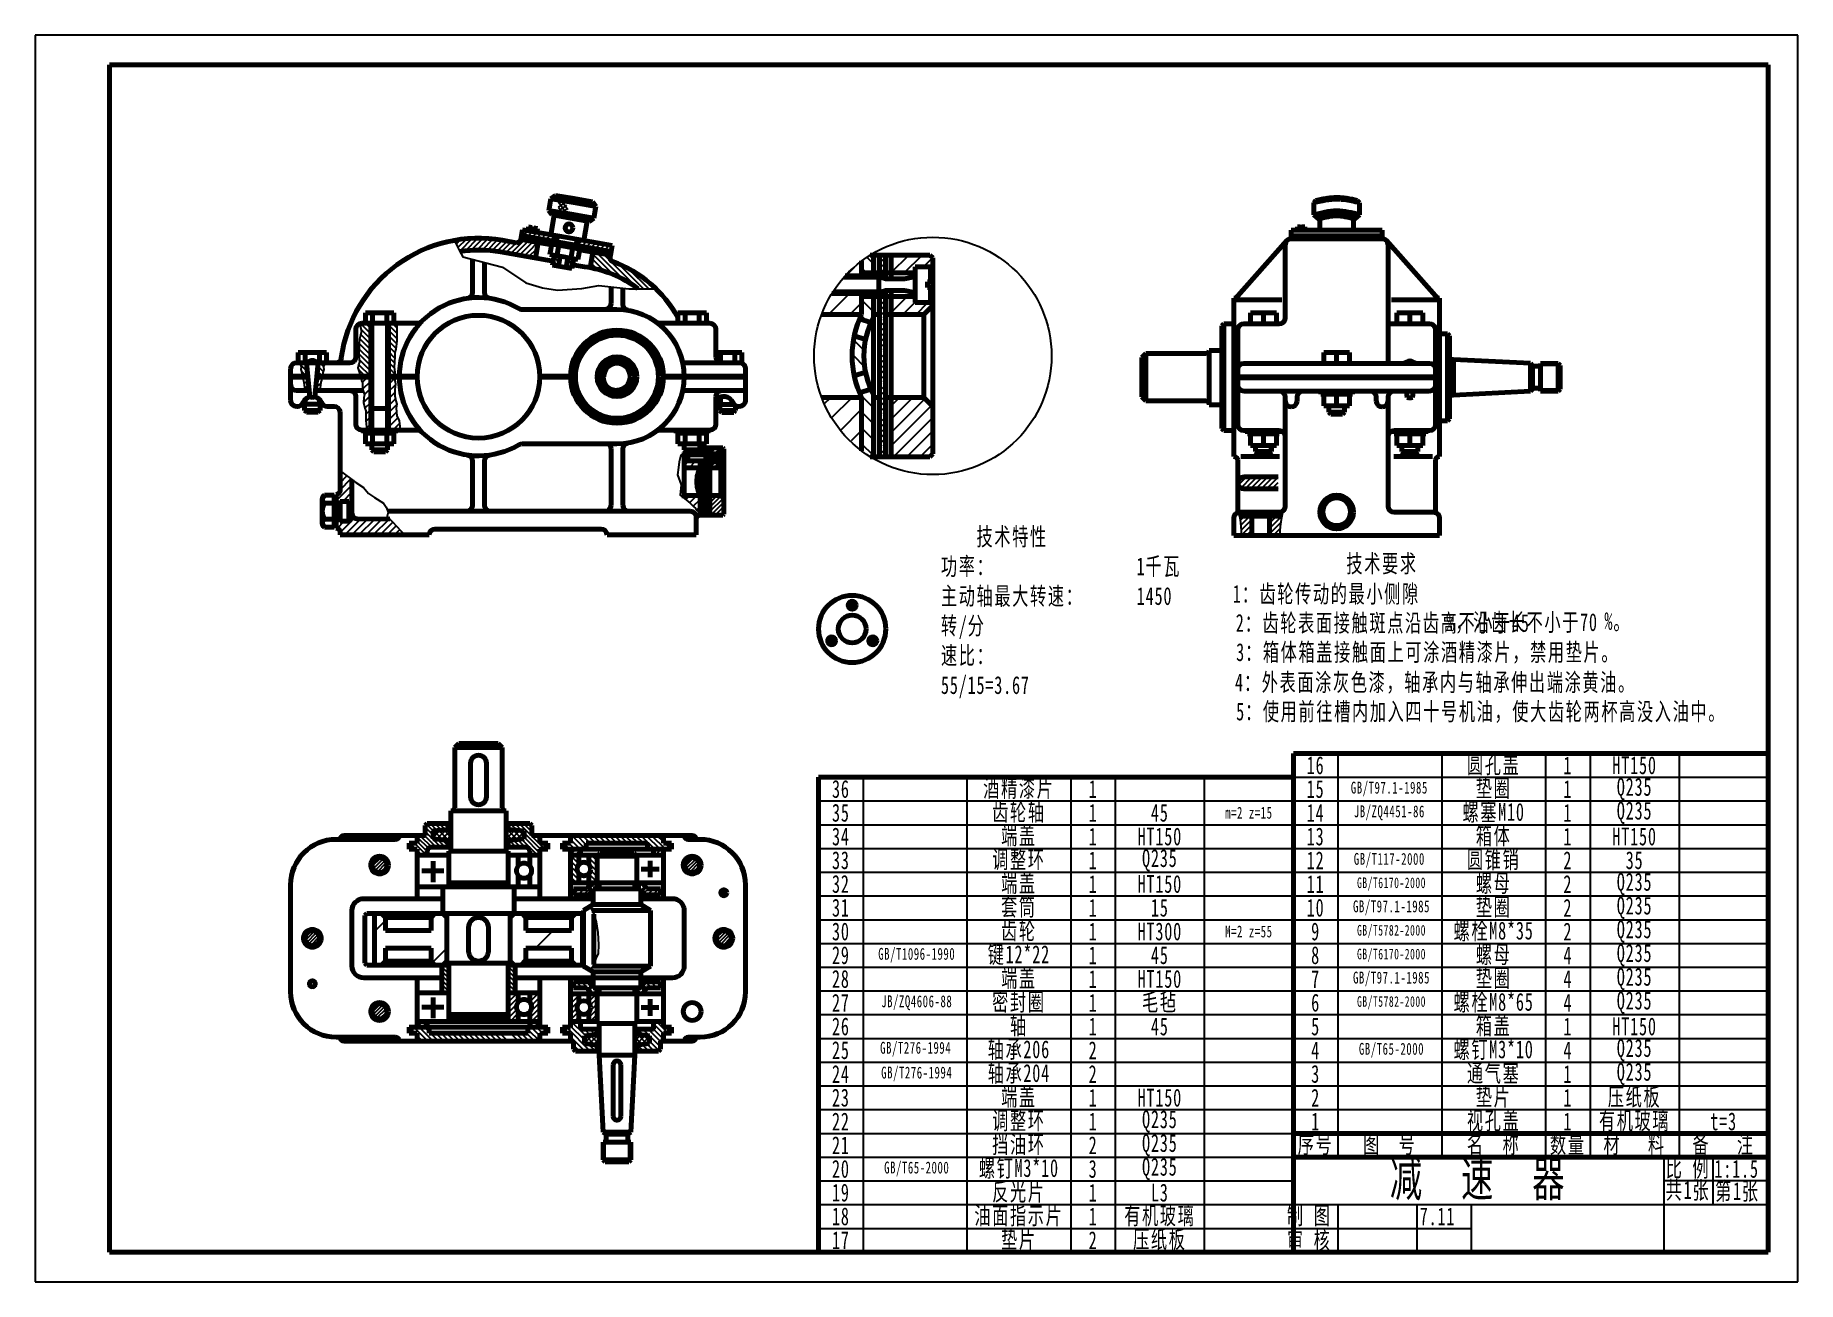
# Model space of a CAD drawing. Header units: millimetres. Extents: x 111 to 705, y -911 to -491.
import ezdxf

# ---------------------------------------------------------------- set-up
doc = ezdxf.new("R2010")
doc.units = ezdxf.units.MM
doc.header["$LTSCALE"] = 0.125
doc.linetypes.add('CENTERX2', pattern=[101.599999, 63.5, -12.7, 12.7, -12.7])
doc.linetypes.add('DASHEDX2', pattern=[38.099999, 25.4, -12.7])
for name, color, linetype, lineweight in [('文字', 3, 'Continuous', 30), ('点划线', 3, 'CENTERX2', 30), ('粗实线', 7, 'Continuous', 70), ('细实线', 4, 'Continuous', 30), ('虚线', 2, 'DASHEDX2', 30)]:
    doc.layers.add(name, color=color, linetype=linetype, lineweight=lineweight)
doc.layers.get('点划线').off()
doc.layers.get('虚线').off()
doc.styles.add('标准', font='SimSun.ttf', dxfattribs={"width": 0.667})

# ---------------------------------------------------------------- blocks, each defined once
blk = doc.blocks.new('调整环2')
at = {"layer": '细实线'}
h = blk.add_hatch(dxfattribs=at)
h.set_pattern_fill('ANSI31', color=256, scale=0.6, style=0)
h.paths.add_polyline_path([(0, 31), (-3, 31), (-3, 26), (0, 26)], flags=0)
h.paths.add_polyline_path([(0, -26), (-3, -26), (-3, -31), (0, -31)], flags=0)
at = {"layer": '粗实线'}
for p, q in [((-3, 31), (0, 31)), ((-3, 0), (-3, 31)), ((0, 31), (0, 0)), ((-3, 26), (0, 26)), ((-3, 0), (-3, 26)), ((-3, 0), (-3, -31)), ((-3, 0), (-3, -26)), ((0, -31), (0, 0)), ((-3, -26), (0, -26)), ((-3, -31), (0, -31))]:
    blk.add_line(p, q, dxfattribs=at)
blk = doc.blocks.new('新块')
at = {"layer": '粗实线'}
blk.add_lwpolyline([(7.01, 4.05), (0, 8.1), (-7.01, 4.05), (-7.01, -4.05), (0, -8.1), (7.01, -4.05)], close=True, dxfattribs=at)
blk.add_circle((0, 0), 7.01, dxfattribs=at)
blk = doc.blocks.new('1')
at = {"layer": '细实线'}
h = blk.add_hatch(dxfattribs=at)
h.set_pattern_fill('ANSI37', color=256, scale=0.3333333, angle=260.1776, style=0)
edge = h.paths.add_edge_path(flags=0)
edge.add_line((288.53, -550.51), (289.15, -550.62))
edge.add_ellipse((288.59, -548.57), major_axis=(-0.93, 1.95), ratio=0.683963, start_angle=169.95518, end_angle=512.67655)
h = blk.add_hatch(color=256, dxfattribs=at)
h.paths.add_polyline_path([(280.51, -559.25), (277.88, -558.78), (277.65, -560.09), (280.28, -560.55)], flags=0)
h.paths.add_polyline_path([(277.88, -558.78), (274.6, -558.2), (274.37, -559.51), (277.65, -560.09)], flags=0)
h = blk.add_hatch(dxfattribs=at)
h.set_pattern_fill('ANSI31', color=256, scale=0.4, style=0)
h.paths.add_polyline_path([(278.23, -556.81), (274.95, -556.23), (274.6, -558.2), (277.88, -558.78), (278.06, -557.74)], flags=0)
h = blk.add_hatch(dxfattribs=at)
h.set_pattern_fill('ANSI31', color=256, scale=0.4, style=0)
h.paths.add_polyline_path([(286.43, -558.27), (284.46, -557.93), (284.47, -557.91), (278.23, -556.81), (277.88, -558.78), (286.09, -560.23)], flags=0)
h = blk.add_hatch(dxfattribs=at)
h.set_pattern_fill('ANSI31', color=256, scale=0.4, style=0)
edge = h.paths.add_edge_path(flags=0)
edge.add_arc((260.12, -605.74), 46.67, 80.00001, 89.99999)
edge.add_line((260.12, -559.08), (260.12, -563.08))
edge.add_arc((260.12, -605.74), 42.67, 80.00001, 89.99999, ccw=False)
edge.add_line((267.53, -563.72), (268.23, -559.78))
edge = h.paths.add_edge_path(flags=0)
edge.add_arc((260.12, -605.74), 46.67, 90, 100.11258)
edge.add_line((251.93, -559.8), (252.11, -560.11))
edge.add_line((252.11, -560.11), (253.03, -561.94))
edge.add_line((253.03, -561.94), (253.72, -563.32))
edge.add_line((253.72, -563.32), (253.84, -563.54))
edge.add_arc((260.12, -605.74), 42.67, 90.12525, 98.46255, ccw=False)
edge.add_line((260.03, -563.08), (260.12, -562.98))
edge.add_line((260.12, -562.98), (260.12, -559.08))
edge = h.paths.add_edge_path(flags=0)
edge.add_line((277.65, -560.09), (274.37, -559.51))
edge.add_arc((273.05, -559.28), 1.33, 260, 349.92564, ccw=False)
edge.add_line((272.82, -560.59), (268.23, -559.78))
edge.add_line((268.23, -559.78), (267.53, -563.72))
edge.add_line((267.53, -563.72), (276.72, -565.34))
edge.add_line((276.72, -565.34), (277.65, -560.09))
h.paths.add_polyline_path([(280.28, -560.55), (277.65, -560.09), (277.43, -561.36), (276.72, -565.34), (279.35, -565.81)], flags=0)
h = blk.add_hatch(dxfattribs=at)
h.set_pattern_fill('ANSI31', color=256, scale=0.4, style=0)
h.paths.add_polyline_path([(293.66, -559.53), (293.31, -561.5), (304.8, -563.53), (305.15, -561.56)], flags=0)
h = blk.add_hatch(dxfattribs=at)
h.set_pattern_fill('ANSI31', color=256, scale=0.4, angle=90, style=0)
edge = h.paths.add_edge_path(flags=0)
edge.add_line((306.79, -571.85), (306.79, -567.49))
edge.add_arc((291.12, -605.74), 41.33, 67.72625, 69.91548)
edge.add_arc((305.78, -565.67), 1.33, 169.99999, 249.91549, ccw=False)
edge.add_line((304.46, -565.44), (304.57, -564.84))
edge.add_line((304.57, -564.84), (298.66, -563.8))
edge.add_line((298.66, -563.8), (297.74, -569))
edge.add_arc((291.12, -605.74), 37.33, 65.18796, 79.78879, ccw=False)
edge = h.paths.add_edge_path(flags=0)
edge.add_line((313.88, -576.15), (319.31, -576.15))
edge.add_line((319.31, -576.15), (319.85, -576.02))
edge.add_arc((291.12, -605.74), 41.33, 45.97991, 67.72624)
edge.add_line((306.79, -567.49), (306.79, -571.85))
edge.add_arc((291.12, -605.74), 37.33, 52.44166, 65.18796, ccw=False)
h = blk.add_hatch(color=256, dxfattribs=at)
h.paths.add_polyline_path([(304.8, -563.53), (302.17, -563.06), (301.94, -564.38), (304.57, -564.84)], flags=0)
h.paths.add_polyline_path([(302.17, -563.06), (298.89, -562.48), (298.66, -563.8), (301.94, -564.38)], flags=0)
h = blk.add_hatch(color=256, dxfattribs=at)
h.paths.add_polyline_path([(395.24, -564.74), (393.24, -564.74), (393.24, -570.74), (395.24, -570.74)], flags=0)
h.paths.add_polyline_path([(395.24, -578.74), (393.24, -578.74), (393.24, -584.74), (395.24, -584.74)], flags=0)
h.paths.add_polyline_path([(395.24, -612.74), (393.24, -612.74), (393.24, -632.74), (395.24, -632.74)], flags=0)
h = blk.add_hatch(dxfattribs=at)
h.set_pattern_fill('ANSI33', color=256, scale=0.4, style=0)
h.paths.add_polyline_path([(395.24, -598.74), (397.24, -598.74), (397.24, -578.74), (395.24, -578.74)], flags=0)
h.paths.add_polyline_path([(397.24, -564.74), (395.24, -564.74), (395.24, -570.74), (397.24, -570.74)], flags=0)
h.paths.add_polyline_path([(395.24, -632.74), (397.24, -632.74), (397.24, -598.74), (395.24, -598.74)], flags=0)
h = blk.add_hatch(color=256, dxfattribs=at)
h.paths.add_polyline_path([(399.24, -564.74), (397.24, -564.74), (397.24, -570.74), (399.24, -570.74)], flags=0)
h.paths.add_polyline_path([(399.24, -578.74), (397.24, -578.74), (397.24, -584.74), (399.24, -584.74)], flags=0)
h.paths.add_polyline_path([(399.24, -612.74), (397.24, -612.74), (397.24, -632.74), (399.24, -632.74)], flags=0)
h = blk.add_hatch(dxfattribs=at)
h.set_pattern_fill('ANSI31', color=256, style=0)
h.paths.add_polyline_path([(399.24, -570.74), (399.24, -564.74), (412.24, -564.74), (413.24, -565.74), (413.24, -568.74), (407.24, -568.74), (407.24, -570.74)], flags=0)
h.paths.add_polyline_path([(399.24, -584.74), (399.24, -578.74), (407.24, -578.74), (407.24, -580.74), (413.24, -580.74), (413.24, -581.74), (410.24, -584.74)], flags=0)
h = blk.add_hatch(color=256, dxfattribs=at)
h.paths.add_polyline_path([(200.75, -605.74), (200.72, -605.57), (196.79, -605.57), (196.79, -605.74), (196.79, -605.92), (200.8, -605.92)], flags=0)
h.paths.add_polyline_path([(202.58, -605.74), (202.56, -605.57), (200.72, -605.57), (200.75, -605.74), (200.8, -605.92), (202.6, -605.92)], flags=0)
for points in [[(207.52, -605.57), (205.68, -605.57), (205.67, -605.74), (205.65, -605.92), (207.45, -605.92), (207.5, -605.74)], [(223.79, -605.74), (223.79, -605.57), (207.52, -605.57), (207.5, -605.74), (207.45, -605.92), (223.79, -605.92)]]:
    blk.add_hatch(color=256, dxfattribs=at).paths.add_polyline_path(points, flags=0)
h = blk.add_hatch(color=256, dxfattribs=at)
edge = h.paths.add_edge_path(flags=0)
edge.add_line((233.46, -605.57), (229.79, -605.57))
edge.add_line((229.79, -605.57), (229.79, -605.74))
edge.add_line((229.79, -605.74), (229.79, -605.92))
edge.add_line((229.79, -605.92), (233.46, -605.92))
edge.add_arc((260.12, -605.74), 26.67, 180, 180.3724, ccw=False)
edge.add_arc((260.12, -605.74), 26.67, 179.6276, 180, ccw=False)
h = blk.add_hatch(color=256, dxfattribs=at)
edge = h.paths.add_edge_path(flags=0)
edge.add_line((291.12, -605.57), (280.79, -605.57))
edge.add_arc((260.12, -605.74), 20.67, 0, 0.48053, ccw=False)
edge.add_arc((260.12, -605.74), 20.67, -0.48053, 0, ccw=False)
edge.add_line((280.79, -605.92), (291.12, -605.92))
edge.add_arc((306.79, -605.74), 15.67, 180, 180.63389, ccw=False)
edge.add_arc((306.79, -605.74), 15.67, 179.36611, 180, ccw=False)
h = blk.add_hatch(color=256, dxfattribs=at)
h.paths.add_polyline_path([(350.12, -605.57), (344.12, -605.57), (344.12, -605.92), (350.12, -605.92), (350.12, -605.74)], flags=0)
h.paths.add_polyline_path([(344.12, -605.57), (332.12, -605.57), (332.12, -605.92), (344.12, -605.92)], flags=0)
edge = h.paths.add_edge_path(flags=0)
edge.add_line((332.12, -605.57), (329.46, -605.57))
edge.add_arc((306.79, -605.74), 22.67, 0, 0.43813, ccw=False)
edge.add_arc((306.79, -605.74), 22.67, -0.43813, 0, ccw=False)
edge.add_line((329.46, -605.92), (332.12, -605.92))
edge.add_line((332.12, -605.92), (332.12, -605.57))
edge = h.paths.add_edge_path(flags=0)
edge.add_arc((306.79, -605.74), 15.67, 0, 0.63388, ccw=False)
edge.add_arc((306.79, -605.74), 15.67, -0.63388, 0, ccw=False)
edge.add_line((322.46, -605.92), (329.46, -605.92))
edge.add_arc((306.79, -605.74), 22.67, 359.56187, 360)
edge.add_arc((306.79, -605.74), 22.67, 360, 360.43813)
edge.add_line((329.46, -605.57), (322.46, -605.57))
h = blk.add_hatch(color=256, dxfattribs=at)
h.paths.add_polyline_path([(549.34, -605.74), (524.67, -605.74), (524.67, -605.92), (524.67, -606.09), (549.34, -606.09)], flags=0)
h.paths.add_polyline_path([(524.67, -605.74), (516.01, -605.74), (516.01, -606.09), (524.67, -606.09), (524.67, -605.92)], flags=0)
h = blk.add_hatch(color=256, dxfattribs=at)
h.paths.add_polyline_path([(582.67, -605.74), (574.01, -605.74), (574.01, -605.92), (574.01, -606.09), (582.67, -606.09)], flags=0)
h.paths.add_polyline_path([(574.01, -605.74), (549.34, -605.74), (549.34, -606.09), (574.01, -606.09), (574.01, -605.92)], flags=0)
h = blk.add_hatch(dxfattribs=at)
h.set_pattern_fill('ANSI31', color=256, style=0)
h.paths.add_polyline_path([(399.24, -612.74), (410.24, -612.74), (413.24, -615.74), (413.24, -631.74), (412.24, -632.74), (399.24, -632.74)], flags=0)
h = blk.add_hatch(dxfattribs=at)
h.set_pattern_fill('ANSI31', color=256, scale=0.4, angle=90, style=0)
edge = h.paths.add_edge_path(flags=0)
edge.add_arc((344.38, -641.08), 9.33, 203.65064, 207.77049, ccw=False)
edge.add_line((335.83, -644.82), (334.55, -645.22))
edge.add_arc((344.38, -641.08), 10.67, 202.87938, 205.94448)
edge.add_line((334.79, -645.74), (334.79, -652.41))
edge.add_line((334.79, -652.41), (336.12, -652.41))
edge.add_line((336.12, -652.41), (336.12, -645.42))
edge = h.paths.add_edge_path(flags=0)
edge.add_line((335.05, -641.08), (333.72, -641.08))
edge.add_arc((344.38, -641.08), 10.67, 180, 192.12063)
edge.add_line((333.95, -643.31), (335.23, -642.91))
edge.add_arc((344.38, -641.08), 9.33, 180, 191.34936, ccw=False)
edge = h.paths.add_edge_path(flags=0)
edge.add_arc((344.38, -641.08), 9.33, 168.65064, 180, ccw=False)
edge.add_line((335.23, -639.24), (333.95, -638.84))
edge.add_arc((344.38, -641.08), 10.67, 167.87938, 180)
edge.add_line((333.72, -641.08), (335.05, -641.08))
edge = h.paths.add_edge_path(flags=0)
edge.add_arc((344.38, -641.08), 10.67, 154.05552, 157.12062)
edge.add_line((334.55, -636.93), (335.83, -637.33))
edge.add_arc((344.38, -641.08), 9.33, 152.22951, 156.34936, ccw=False)
edge.add_line((336.12, -636.73), (336.12, -634.41))
edge.add_line((336.12, -634.41), (334.79, -634.41))
edge.add_line((334.79, -634.41), (334.79, -636.41))
h.paths.add_polyline_path([(336.12, -629.74), (334.79, -629.74), (334.79, -631.74), (336.12, -631.74)], flags=0)
h = blk.add_hatch(dxfattribs=at)
h.set_pattern_fill('ANSI33', color=256, scale=0.1333333, style=0)
h.paths.add_polyline_path([(336.79, -641.08), (337.46, -641.08), (337.46, -634.41), (336.79, -634.41)], flags=0)
h.paths.add_polyline_path([(337.46, -629.74), (336.79, -629.74), (336.79, -631.74), (337.46, -631.74)], flags=0)
h.paths.add_polyline_path([(336.79, -652.41), (337.46, -652.41), (337.46, -641.08), (336.79, -641.08)], flags=0)
h = blk.add_hatch(dxfattribs=at)
h.set_pattern_fill('ANSI31', color=256, scale=0.333333, style=0)
h.paths.add_polyline_path([(338.12, -631.74), (338.12, -629.74), (342.46, -629.74), (342.79, -630.08), (342.79, -631.08), (340.79, -631.08), (340.79, -631.74)], flags=0)
h.paths.add_polyline_path([(338.12, -636.41), (338.12, -634.41), (340.79, -634.41), (340.79, -635.08), (342.79, -635.08), (342.79, -635.41), (341.79, -636.41)], flags=0)
h = blk.add_hatch(dxfattribs=at)
h.set_pattern_fill('ANSI31', color=256, scale=0.4, style=0)
edge = h.paths.add_edge_path(flags=0)
edge.add_line((529.64, -639.52), (518.01, -639.52))
edge.add_arc((518.01, -641.52), 2, 90, 180)
edge.add_line((516.01, -641.52), (529.64, -641.52))
edge.add_line((529.64, -641.52), (529.64, -639.52))
edge = h.paths.add_edge_path(flags=0)
edge.add_line((529.64, -641.52), (516.01, -641.52))
edge.add_arc((518.01, -641.52), 2, 180, 270)
edge.add_line((518.01, -643.52), (529.64, -643.52))
edge.add_line((529.64, -643.52), (529.64, -641.52))
h = blk.add_hatch(dxfattribs=at)
h.set_pattern_fill('ANSI31', color=256, scale=0.333333, style=0)
h.paths.add_polyline_path([(338.12, -645.74), (341.79, -645.74), (342.79, -646.74), (342.79, -652.08), (342.46, -652.41), (338.12, -652.41)], flags=0)
h = blk.add_hatch(dxfattribs=at)
h.set_pattern_fill('ANSI31', color=256, scale=0.4, style=0)
edge = h.paths.add_edge_path(flags=0)
edge.add_line((520.71, -652.74), (517.05, -652.74))
edge.add_line((517.05, -652.74), (517.05, -651.4))
edge.add_line((517.05, -651.4), (516.67, -651.4))
edge.add_arc((516.67, -653.4), 2, 90, 94.4725)
edge.add_line((516.52, -651.41), (516.43, -652.23))
edge.add_line((516.43, -652.23), (516.8, -653.91))
edge.add_line((516.8, -653.91), (517.08, -656.24))
edge.add_line((517.08, -656.24), (517.29, -659.25))
edge.add_line((517.29, -659.25), (520.71, -659.25))
edge.add_line((520.71, -659.25), (520.71, -652.74))
h = blk.add_hatch(dxfattribs=at)
h.set_pattern_fill('ANSI31', color=256, scale=0.4, style=0)
edge = h.paths.add_edge_path(flags=0)
edge.add_line((530.63, -653.91), (531, -652.23))
edge.add_line((531, -652.23), (530.91, -651.19))
edge.add_arc((530.01, -649.4), 2, 280.80655, 296.87262, ccw=False)
edge.add_line((530.38, -651.37), (530.38, -652.74))
edge.add_line((530.38, -652.74), (526.71, -652.74))
edge.add_line((526.71, -652.74), (526.71, -659.25))
edge.add_line((526.71, -659.25), (530.13, -659.25))
edge.add_line((530.13, -659.25), (530.35, -656.24))
edge.add_line((530.35, -656.24), (530.63, -653.91))
h = blk.add_hatch(dxfattribs=at)
h.set_pattern_fill('ANSI37', color=256, scale=0.4, style=0)
h.paths.add_polyline_path([(244.79, -758.8), (244.79, -761.47), (250.12, -761.97), (250.79, -761.97), (250.79, -758.3), (250.12, -758.3)], flags=0)
h.paths.add_polyline_path([(275.46, -761.47), (275.46, -758.8), (270.12, -758.3), (269.46, -758.3), (269.46, -761.97), (270.12, -761.97)], flags=0)
h = blk.add_hatch(dxfattribs=at)
h.set_pattern_fill('ANSI31', color=256, scale=0.4, angle=90, style=0)
h.paths.add_polyline_path([(291.12, -762.97), (288.79, -762.97), (288.79, -764.97), (296.46, -764.97), (296.46, -762.97), (306.79, -762.97), (306.79, -760.3), (291.12, -760.3)], flags=0)
h.paths.add_polyline_path([(322.46, -760.3), (306.79, -760.3), (306.79, -762.97), (317.12, -762.97), (317.12, -764.97), (319.12, -764.97), (322.46, -764.97), (324.79, -764.97), (324.79, -762.97), (322.46, -762.97)], flags=0)
h = blk.add_hatch(dxfattribs=at)
h.set_pattern_fill('ANSI31', color=256, scale=0.4, style=0)
h.paths.add_polyline_path([(294.46, -764.97), (291.12, -764.97), (291.12, -766.97), (294.46, -766.97)], flags=0)
h.paths.add_polyline_path([(322.46, -764.97), (319.12, -764.97), (319.12, -766.97), (322.46, -766.97)], flags=0)
h = blk.add_hatch(dxfattribs=at)
h.set_pattern_fill('ANSI31', color=256, scale=0.2666667, style=0)
edge = h.paths.add_edge_path(flags=0)
edge.add_line((229.31, -770.3), (226.79, -770.3))
edge.add_line((226.79, -770.3), (226.79, -772.82))
edge.add_arc((226.79, -770.3), 2.52, 270, 360)
edge = h.paths.add_edge_path(flags=0)
edge.add_line((226.79, -767.78), (226.79, -770.3))
edge.add_line((226.79, -770.3), (229.31, -770.3))
edge.add_arc((226.79, -770.3), 2.52, 0, 90)
edge = h.paths.add_edge_path(flags=0)
edge.add_arc((226.79, -770.3), 2.52, 90, 180)
edge.add_line((224.27, -770.3), (226.79, -770.3))
edge.add_line((226.79, -770.3), (226.79, -767.78))
edge = h.paths.add_edge_path(flags=0)
edge.add_line((226.79, -770.3), (224.27, -770.3))
edge.add_arc((226.79, -770.3), 2.52, 180, 270)
edge.add_line((226.79, -772.82), (226.79, -770.3))
h = blk.add_hatch(dxfattribs=at)
h.set_pattern_fill('ANSI31', color=256, scale=0.4, angle=90, style=0)
edge = h.paths.add_edge_path(flags=0)
edge.add_line((293.92, -770.1), (293.92, -766.97))
edge.add_line((293.92, -766.97), (291.12, -766.97))
edge.add_line((291.12, -766.97), (291.12, -776.3))
edge.add_line((291.12, -776.3), (293.92, -776.3))
edge.add_line((293.92, -776.3), (293.92, -773.17))
edge.add_arc((295.63, -771.63), 2.3, 180.00001, 221.83785, ccw=False)
edge.add_arc((295.63, -771.63), 2.3, 138.16215, 179.99999, ccw=False)
edge = h.paths.add_edge_path(flags=0)
edge.add_line((300.12, -767.3), (300.12, -766.97))
edge.add_line((300.12, -766.97), (297.35, -766.97))
edge.add_line((297.35, -766.97), (297.35, -770.1))
edge.add_arc((295.63, -771.63), 2.3, -0.00001, 41.83784, ccw=False)
edge.add_arc((295.63, -771.63), 2.3, -41.83784, 0.00001, ccw=False)
edge.add_line((297.35, -773.17), (297.35, -776.3))
edge.add_line((297.35, -776.3), (298.12, -776.3))
edge.add_line((298.12, -776.3), (300.12, -776.3))
edge.add_line((300.12, -776.3), (300.12, -767.3))
h = blk.add_hatch(dxfattribs=at)
h.set_pattern_fill('ANSI31', color=256, scale=0.2666667, style=0)
edge = h.paths.add_edge_path(flags=0)
edge.add_line((334.65, -770.3), (332.12, -770.3))
edge.add_line((332.12, -770.3), (332.12, -772.82))
edge.add_arc((332.12, -770.3), 2.52, 270, 360)
edge = h.paths.add_edge_path(flags=0)
edge.add_arc((332.12, -770.3), 2.52, 0, 90)
edge.add_line((332.12, -767.78), (332.12, -770.3))
edge.add_line((332.12, -770.3), (334.65, -770.3))
edge = h.paths.add_edge_path(flags=0)
edge.add_line((329.6, -770.3), (332.12, -770.3))
edge.add_line((332.12, -770.3), (332.12, -767.78))
edge.add_arc((332.12, -770.3), 2.52, 90, 180)
edge = h.paths.add_edge_path(flags=0)
edge.add_line((332.12, -772.82), (332.12, -770.3))
edge.add_line((332.12, -770.3), (329.6, -770.3))
edge.add_arc((332.12, -770.3), 2.52, 180, 270)
h = blk.add_hatch(dxfattribs=at)
h.set_pattern_fill('ANSI31', color=256, scale=0.4, style=0)
h.paths.add_polyline_path([(298.79, -778.3), (300.02, -778.3), (300.02, -776.3), (298.12, -776.3), (296.79, -778.3), (292.12, -778.3), (292.12, -780.3), (297.46, -780.3)], flags=0)
h.paths.add_polyline_path([(321.46, -778.3), (316.79, -778.3), (315.46, -776.3), (313.56, -776.3), (313.56, -778.3), (314.79, -778.3), (316.12, -780.3), (321.46, -780.3)], flags=0)
h = blk.add_hatch(dxfattribs=at)
h.set_pattern_fill('ANSI31', color=256, scale=5, style=0)
edge = h.paths.add_edge_path(flags=0)
edge.add_arc((342.79, -779.63), 1, 0, 90)
edge.add_line((342.79, -778.63), (342.79, -779.63))
edge.add_line((342.79, -779.63), (343.79, -779.63))
edge = h.paths.add_edge_path(flags=0)
edge.add_line((342.79, -779.63), (342.79, -778.63))
edge.add_arc((342.79, -779.63), 1, 90, 180)
edge.add_line((341.79, -779.63), (342.79, -779.63))
edge = h.paths.add_edge_path(flags=0)
edge.add_arc((342.79, -779.63), 1, 180, 270)
edge.add_line((342.79, -780.63), (342.79, -779.63))
edge.add_line((342.79, -779.63), (341.79, -779.63))
edge = h.paths.add_edge_path(flags=0)
edge.add_line((343.79, -779.63), (342.79, -779.63))
edge.add_line((342.79, -779.63), (342.79, -780.63))
edge.add_arc((342.79, -779.63), 1, 270, 360)
h = blk.add_hatch(dxfattribs=at)
h.set_pattern_fill('ANSI31', color=256, scale=6.6667, style=0)
h.paths.add_polyline_path([(276.12, -787.97), (274.79, -786.63), (272.12, -786.63), (270.79, -787.97), (270.79, -794.97), (295.12, -794.97), (295.12, -786.63), (292.79, -786.63), (291.46, -787.97), (291.46, -792.3), (276.12, -792.3)], flags=0)
h.paths.add_polyline_path([(276.12, -798.3), (291.46, -798.3), (291.46, -802.63), (292.79, -803.97), (295.12, -803.97), (295.12, -794.97), (270.79, -794.97), (270.79, -802.63), (272.12, -803.97), (272.46, -803.97), (274.79, -803.97), (276.12, -802.63)], flags=0)
h.paths.add_polyline_path([(249.46, -794.97), (225.12, -794.97), (225.12, -803.97), (227.46, -803.97), (228.79, -802.63), (228.79, -798.3), (244.12, -798.3), (244.12, -802.63), (245.46, -803.97), (248.12, -803.97), (249.46, -802.63)], flags=0)
h.paths.add_polyline_path([(249.46, -787.97), (248.12, -786.63), (245.46, -786.63), (244.12, -787.97), (244.12, -792.3), (228.79, -792.3), (228.79, -787.97), (227.46, -786.63), (225.12, -786.63), (225.12, -794.97), (249.46, -794.97)], flags=0)
h = blk.add_hatch(dxfattribs=at)
h.set_pattern_fill('ANSI31', color=256, scale=0.2666667, style=0)
edge = h.paths.add_edge_path(flags=0)
edge.add_line((206.65, -794.97), (204.12, -794.97))
edge.add_line((204.12, -794.97), (204.12, -797.49))
edge.add_arc((204.12, -794.97), 2.52, 270, 360)
edge = h.paths.add_edge_path(flags=0)
edge.add_line((204.12, -792.44), (204.12, -794.97))
edge.add_line((204.12, -794.97), (206.65, -794.97))
edge.add_arc((204.12, -794.97), 2.52, 0, 90)
edge = h.paths.add_edge_path(flags=0)
edge.add_arc((204.12, -794.97), 2.52, 90, 180)
edge.add_line((201.6, -794.97), (204.12, -794.97))
edge.add_line((204.12, -794.97), (204.12, -792.44))
edge = h.paths.add_edge_path(flags=0)
edge.add_line((204.12, -794.97), (201.6, -794.97))
edge.add_arc((204.12, -794.97), 2.52, 180, 270)
edge.add_line((204.12, -797.49), (204.12, -794.97))
h = blk.add_hatch(dxfattribs=at)
h.set_pattern_fill('ANSI31', color=256, scale=0.2666667, style=0)
edge = h.paths.add_edge_path(flags=0)
edge.add_line((345.31, -794.97), (342.79, -794.97))
edge.add_line((342.79, -794.97), (342.79, -797.49))
edge.add_arc((342.79, -794.97), 2.52, 270, 360)
edge = h.paths.add_edge_path(flags=0)
edge.add_line((342.79, -792.44), (342.79, -794.97))
edge.add_line((342.79, -794.97), (345.31, -794.97))
edge.add_arc((342.79, -794.97), 2.52, 0, 90)
edge = h.paths.add_edge_path(flags=0)
edge.add_arc((342.79, -794.97), 2.52, 90, 180)
edge.add_line((340.27, -794.97), (342.79, -794.97))
edge.add_line((342.79, -794.97), (342.79, -792.44))
edge = h.paths.add_edge_path(flags=0)
edge.add_line((342.79, -794.97), (340.27, -794.97))
edge.add_arc((342.79, -794.97), 2.52, 180, 270)
edge.add_line((342.79, -797.49), (342.79, -794.97))
h = blk.add_hatch(dxfattribs=at)
h.set_pattern_fill('ANSI31', color=256, scale=0.333333, angle=270, style=0)
h.paths.add_polyline_path([(270.12, -813.3), (272.46, -813.3), (272.46, -803.97), (270.12, -803.97)], flags=0)
h.paths.add_polyline_path([(247.79, -813.3), (250.12, -813.3), (250.12, -803.97), (247.79, -803.97)], flags=0)
h = blk.add_hatch(dxfattribs=at)
h.set_pattern_fill('ANSI31', color=256, scale=0.4, style=0)
edge = h.paths.add_edge_path(flags=0)
edge.add_line((273.54, -816.43), (273.54, -813.3))
edge.add_line((273.54, -813.3), (272.46, -813.3))
edge.add_line((272.46, -813.3), (270.12, -813.3))
edge.add_line((270.12, -813.3), (270.12, -821.63))
edge.add_line((270.12, -821.63), (270.12, -822.97))
edge.add_line((270.12, -822.97), (272.12, -822.97))
edge.add_line((272.12, -822.97), (273.54, -822.97))
edge.add_line((273.54, -822.97), (273.54, -819.83))
edge.add_arc((275.46, -818.13), 2.56, 180, 221.53522, ccw=False)
edge.add_arc((275.46, -818.13), 2.56, 138.46478, 180, ccw=False)
edge = h.paths.add_edge_path(flags=0)
edge.add_line((277.38, -819.83), (277.38, -822.97))
edge.add_line((277.38, -822.97), (280.79, -822.97))
edge.add_line((280.79, -822.97), (280.79, -813.3))
edge.add_line((280.79, -813.3), (277.38, -813.3))
edge.add_line((277.38, -813.3), (277.38, -816.43))
edge.add_arc((275.46, -818.13), 2.56, 0, 41.53521, ccw=False)
edge.add_arc((275.46, -818.13), 2.56, -41.53521, 0, ccw=False)
h = blk.add_hatch(dxfattribs=at)
h.set_pattern_fill('ANSI31', color=256, scale=0.4, style=0)
edge = h.paths.add_edge_path(flags=0)
edge.add_line((300.12, -813.63), (298.12, -813.63))
edge.add_line((298.12, -813.63), (297.33, -813.63))
edge.add_line((297.33, -813.63), (297.33, -816.77))
edge.add_arc((295.62, -818.3), 2.3, -0.00001, 41.83784, ccw=False)
edge.add_arc((295.62, -818.3), 2.3, -41.83784, 0.00001, ccw=False)
edge.add_line((297.33, -819.83), (297.33, -822.97))
edge.add_line((297.33, -822.97), (300.12, -822.97))
edge.add_line((300.12, -822.97), (300.12, -813.63))
edge = h.paths.add_edge_path(flags=0)
edge.add_arc((295.62, -818.3), 2.3, 180.00001, 221.83785, ccw=False)
edge.add_arc((295.62, -818.3), 2.3, 138.16215, 179.99999, ccw=False)
edge.add_line((293.91, -816.77), (293.91, -813.63))
edge.add_line((293.91, -813.63), (291.12, -813.63))
edge.add_line((291.12, -813.63), (291.12, -822.97))
edge.add_line((291.12, -822.97), (293.91, -822.97))
edge.add_line((293.91, -822.97), (293.91, -819.83))
h = blk.add_hatch(dxfattribs=at)
h.set_pattern_fill('ANSI31', color=256, scale=0.2666667, style=0)
edge = h.paths.add_edge_path(flags=0)
edge.add_line((229.31, -819.63), (226.79, -819.63))
edge.add_line((226.79, -819.63), (226.79, -822.16))
edge.add_arc((226.79, -819.63), 2.52, 270, 360)
edge = h.paths.add_edge_path(flags=0)
edge.add_line((226.79, -817.11), (226.79, -819.63))
edge.add_line((226.79, -819.63), (229.31, -819.63))
edge.add_arc((226.79, -819.63), 2.52, 360, 450)
edge = h.paths.add_edge_path(flags=0)
edge.add_arc((226.79, -819.63), 2.52, 90, 180)
edge.add_line((224.27, -819.63), (226.79, -819.63))
edge.add_line((226.79, -819.63), (226.79, -817.11))
edge = h.paths.add_edge_path(flags=0)
edge.add_line((226.79, -819.63), (224.27, -819.63))
edge.add_arc((226.79, -819.63), 2.52, 180, 270)
edge.add_line((226.79, -822.16), (226.79, -819.63))
h = blk.add_hatch(dxfattribs=at)
h.set_pattern_fill('ANSI31', color=256, scale=0.4, angle=90, style=0)
h.paths.add_polyline_path([(294.46, -825.63), (294.46, -822.97), (291.12, -822.97), (291.12, -824.97), (289.12, -824.97), (289.12, -826.97), (291.12, -826.97), (291.12, -829.63), (292.12, -829.63), (292.12, -832.3), (292.79, -832.97), (300.12, -832.97), (300.12, -830.97), (295.79, -830.47), (295.79, -827.8), (300.12, -827.3), (300.12, -825.63)], flags=0)
h.paths.add_polyline_path([(319.12, -825.63), (313.46, -825.63), (313.46, -827.3), (317.79, -827.8), (317.79, -830.47), (313.46, -830.97), (313.46, -832.97), (320.79, -832.97), (321.46, -832.3), (321.46, -829.63), (322.46, -829.63), (322.46, -826.97), (324.46, -826.97), (324.46, -824.97), (322.46, -824.97), (322.46, -822.97), (319.12, -822.97)], flags=0)
h = blk.add_hatch(dxfattribs=at)
h.set_pattern_fill('ANSI37', color=256, scale=0.4, style=0)
h.paths.add_polyline_path([(300.79, -827.3), (300.12, -827.3), (295.79, -827.8), (295.79, -830.47), (300.12, -830.97), (300.79, -830.97)], flags=0)
h.paths.add_polyline_path([(317.79, -830.47), (317.79, -827.8), (313.46, -827.3), (312.79, -827.3), (312.79, -830.97), (313.46, -830.97)], flags=0)
at = {"layer": '粗实线'}
for p, q in [((694.74, -500.7), (135.74, -500.7)), ((135.74, -500.7), (135.74, -900.7)), ((694.74, -900.7), (694.74, -500.7)), ((284.54, -545.76), (283.86, -549.7)), ((286.08, -544.67), (284.54, -545.76)), ((284.54, -545.76), (292.09, -547.07)), ((292.32, -545.75), (286.08, -544.67)), ((292.32, -545.75), (298.56, -546.84)), ((541.67, -547.12), (542.35, -546.39)), ((557.01, -547.12), (556.27, -546.33)), ((283.86, -549.7), (291.41, -551.01)), ((283.86, -549.7), (284.94, -551.24)), ((285.6, -551.36), (284.46, -557.93)), ((291.18, -552.32), (284.94, -551.24)), ((291.18, -552.32), (297.42, -553.4)), ((298.97, -552.32), (291.41, -551.01)), ((299.65, -548.38), (292.09, -547.07)), ((298.97, -552.32), (297.42, -553.4)), ((298.56, -546.84), (299.65, -548.38)), ((299.65, -548.38), (298.97, -552.32)), ((541.67, -551.18), (541.67, -547.12)), ((541.67, -551.18), (543.29, -552.65)), ((557.01, -551.18), (555.39, -552.65)), ((557.01, -551.18), (557.01, -547.12)), ((557.01, -551.18), (557.01, -547.12)), ((274.37, -559.51), (274.6, -558.2)), ((274.95, -556.23), (274.6, -558.2)), ((286.42, -560.29), (274.6, -558.2)), ((274.6, -558.2), (286.09, -560.23)), ((274.95, -556.23), (290.05, -558.89)), ((276.71, -556.54), (276.93, -555.28)), ((276.93, -555.28), (278.15, -555.5)), ((278.15, -555.5), (278.09, -555.82)), ((278.09, -555.82), (278.39, -555.87)), ((278.7, -555.92), (278.39, -555.87)), ((278.75, -555.6), (278.7, -555.92)), ((279.97, -555.81), (278.75, -555.6)), ((279.76, -557.07), (279.97, -555.81)), ((284.46, -557.93), (290.05, -558.89)), ((286.44, -558.26), (286.09, -560.23)), ((286.76, -558.32), (286.42, -560.29)), ((296.77, -553.29), (295.63, -559.86)), ((549.34, -556.4), (534.01, -556.4)), ((534.01, -556.4), (534.01, -557.96)), ((534.01, -559.29), (534.01, -557.96)), ((549.34, -558.28), (534.01, -558.28)), ((536.09, -556.4), (536.09, -555.26)), ((536.09, -555.26), (537.17, -555.26)), ((537.17, -555.26), (537.17, -555.45)), ((537.17, -555.45), (537.34, -555.45)), ((537.51, -555.45), (537.34, -555.45)), ((537.51, -555.26), (537.51, -555.45)), ((538.59, -555.26), (537.51, -555.26)), ((538.59, -556.4), (538.59, -555.26)), ((543.67, -556.4), (543.67, -552.5)), ((543.67, -552.5), (543.67, -552.91)), ((549.34, -556.4), (564.67, -556.4)), ((549.34, -558.28), (564.67, -558.28)), ((555.01, -556.4), (555.01, -552.5)), ((555.01, -552.5), (555.01, -552.91)), ((555.01, -552.5), (555.01, -552.91)), ((564.67, -556.4), (564.67, -557.96)), ((564.67, -559.29), (564.67, -557.96)), ((267.53, -563.72), (285.29, -566.85)), ((268.23, -559.78), (272.82, -560.59)), ((284.74, -561.34), (274.37, -559.51)), ((274.37, -559.51), (274.37, -559.51)), ((284.74, -561.34), (274.37, -559.51)), ((280.28, -560.55), (279.35, -565.81)), ((280.51, -559.24), (280.28, -560.55)), ((284.79, -561.08), (284.17, -564.56)), ((284.45, -559.94), (284.26, -560.99)), ((284.26, -560.99), (289.51, -561.91)), ((292.99, -561.43), (286.42, -560.29)), ((286.54, -564.98), (287.15, -561.5)), ((294.77, -562.84), (289.51, -561.91)), ((289.7, -560.86), (304.8, -563.53)), ((304.8, -563.53), (289.7, -560.86)), ((305.15, -561.56), (290.05, -558.89)), ((295.63, -559.86), (290.05, -558.89)), ((291.26, -565.81), (291.88, -562.33)), ((293.33, -559.46), (292.99, -561.44)), ((292.99, -561.44), (292.99, -561.43)), ((293.66, -559.53), (293.31, -561.5)), ((294.24, -562.75), (293.63, -566.23)), ((294.19, -563.01), (304.57, -564.84)), ((294.19, -563.01), (304.57, -564.84)), ((294.95, -561.79), (294.77, -562.84)), ((298.66, -563.8), (297.73, -569.05)), ((298.89, -562.48), (298.66, -563.8)), ((304.57, -564.84), (304.8, -563.53)), ((305.15, -561.56), (304.8, -563.53)), ((532.59, -559.88), (515.1, -579.54)), ((532.01, -585.92), (532.01, -561.29)), ((534.01, -559.29), (549.34, -559.29)), ((564.67, -559.29), (549.34, -559.29)), ((566.09, -559.88), (583.58, -579.54)), ((566.67, -601.25), (566.67, -561.29)), ((258.12, -577.36), (258.12, -566.22)), ((262.12, -577.36), (262.12, -567.25)), ((284.17, -564.56), (288.9, -565.39)), ((285.64, -564.82), (285.06, -568.18)), ((285.06, -568.18), (288.34, -568.75)), ((285.68, -568.28), (288.31, -568.74)), ((287.03, -568.52), (287.61, -565.16)), ((290.94, -569.2), (288.31, -568.74)), ((291.63, -569.31), (288.34, -568.75)), ((293.63, -566.23), (288.9, -565.39)), ((289.65, -568.97), (290.23, -565.63)), ((292.2, -565.97), (291.63, -569.31)), ((291.63, -569.31), (291.85, -568.01)), ((291.85, -568.01), (295.8, -568.7)), ((304.57, -564.84), (304.46, -565.44)), ((389.24, -566.74), (389.24, -571.74)), ((389.24, -571.74), (389.24, -566.74)), ((392.17, -564.74), (393.24, -564.74)), ((393.24, -564.74), (393.24, -571.74)), ((393.24, -571.74), (393.24, -564.74)), ((393.24, -564.74), (395.24, -564.74)), ((395.24, -571.86), (395.24, -564.74)), ((395.24, -564.74), (395.24, -571.86)), ((395.24, -564.74), (397.24, -564.74)), ((397.24, -564.74), (399.24, -564.74)), ((397.24, -572.74), (397.24, -564.74)), ((397.24, -564.74), (397.24, -572.74)), ((399.24, -564.74), (399.24, -572.74)), ((399.24, -564.74), (399.24, -572.74)), ((412.24, -564.74), (399.24, -564.74)), ((407.24, -568.74), (407.24, -574.74)), ((413.24, -568.74), (407.24, -568.74)), ((412.24, -564.74), (413.24, -565.74)), ((412.44, -568.74), (412.44, -573.73)), ((413.24, -581.74), (413.24, -565.74)), ((304.79, -581.08), (304.79, -575.46)), ((308.79, -581.4), (308.79, -575.92)), ((389.24, -571.74), (383.73, -571.74)), ((389.24, -570.74), (393.24, -570.74)), ((389.24, -571.74), (395.04, -571.74)), ((393.24, -570.74), (395.24, -570.74)), ((395.04, -571.74), (395.04, -574.74)), ((395.04, -577.74), (395.04, -574.74)), ((397.24, -570.74), (395.24, -570.74)), ((397.24, -570.74), (399.24, -570.74)), ((397.24, -572.74), (403.79, -572.74)), ((407.24, -570.74), (399.24, -570.74)), ((407.24, -580.74), (407.24, -574.74)), ((411.39, -573.73), (411.39, -574.74)), ((412.44, -573.73), (411.39, -573.73)), ((411.39, -575.74), (411.39, -574.74)), ((412.44, -575.74), (411.39, -575.74)), ((412.44, -580.74), (412.44, -575.74)), ((389.24, -577.74), (379.2, -577.74)), ((389.24, -577.74), (379.2, -577.74)), ((389.24, -577.74), (395.04, -577.74)), ((389.24, -584.74), (389.24, -577.74)), ((389.24, -577.74), (389.24, -584.74)), ((393.24, -578.74), (389.24, -578.74)), ((393.24, -598.74), (393.24, -577.74)), ((393.24, -577.74), (393.24, -598.74)), ((395.24, -578.74), (393.24, -578.74)), ((395.24, -577.61), (395.24, -598.74)), ((395.24, -598.74), (395.24, -577.61)), ((397.24, -578.74), (395.24, -578.74)), ((397.24, -576.74), (403.79, -576.74)), ((397.24, -576.74), (397.24, -598.74)), ((397.24, -598.74), (397.24, -576.74)), ((399.24, -578.74), (397.24, -578.74)), ((399.24, -576.74), (399.24, -632.74)), ((399.24, -576.74), (399.24, -598.74)), ((407.24, -578.74), (399.24, -578.74)), ((413.24, -580.74), (407.24, -580.74)), ((410.24, -584.74), (413.24, -581.74)), ((413.24, -581.74), (413.24, -598.74)), ((514.67, -601.25), (514.67, -579.25)), ((514.67, -579.25), (515.37, -579.25)), ((515.37, -579.83), (530.84, -579.83)), ((583.31, -579.83), (567.83, -579.83)), ((584.01, -579.25), (583.31, -579.25)), ((584.01, -601.25), (584.01, -579.25)), ((239.59, -587.74), (220.79, -587.74)), ((221.99, -587.74), (221.99, -584.21)), ((221.99, -584.21), (226.79, -584.21)), ((223.79, -605.74), (223.79, -587.74)), ((224.12, -587.74), (224.12, -623.74)), ((224.39, -584.21), (224.39, -587.74)), ((231.59, -584.21), (226.79, -584.21)), ((229.19, -584.21), (229.19, -587.74)), ((229.46, -587.74), (229.46, -623.74)), ((229.79, -605.74), (229.79, -587.74)), ((231.59, -587.74), (231.59, -584.21)), ((306.79, -583.08), (274.73, -583.08)), ((321.23, -587.74), (338.12, -587.74)), ((327.32, -587.74), (327.32, -584.21)), ((327.32, -584.21), (332.12, -584.21)), ((329.72, -584.21), (329.72, -587.74)), ((336.92, -584.21), (332.12, -584.21)), ((334.52, -584.21), (334.52, -587.74)), ((336.92, -587.74), (336.92, -584.21)), ((389.24, -584.74), (375.77, -584.74)), ((392.37, -587.51), (388.53, -586.3)), ((393.24, -584.74), (395.24, -584.74)), ((397.24, -584.74), (399.24, -584.74)), ((410.24, -584.74), (399.24, -584.74)), ((410.24, -584.74), (410.24, -598.74)), ((511.34, -587.92), (510.67, -588.58)), ((511.34, -587.92), (514.67, -587.92)), ((511.34, -587.92), (511.34, -623.92)), ((518.01, -587.92), (530.01, -587.92)), ((520.34, -587.92), (520.34, -584.25)), ((520.34, -584.25), (524.67, -584.25)), ((524.67, -584.25), (524.67, -587.92)), ((529.01, -584.25), (524.67, -584.25)), ((524.67, -584.25), (524.67, -587.92)), ((529.01, -587.92), (529.01, -584.25)), ((580.67, -587.92), (566.67, -587.92)), ((569.67, -587.92), (569.67, -584.25)), ((569.67, -584.25), (574.01, -584.25)), ((578.34, -584.25), (574.01, -584.25)), ((574.01, -584.25), (574.01, -587.92)), ((574.01, -584.25), (574.01, -587.92)), ((578.34, -587.92), (578.34, -584.25)), ((218.79, -589.74), (218.79, -599.08)), ((340.12, -589.74), (340.12, -599.08)), ((390.56, -593.23), (386.73, -592.02)), ((510.67, -623.25), (510.67, -588.58)), ((516.01, -601.25), (516.01, -589.92)), ((582.67, -601.25), (582.67, -589.92)), ((584.01, -591.25), (586.67, -591.25)), ((586.67, -591.25), (587.34, -591.92)), ((586.67, -591.25), (586.67, -620.58)), ((587.34, -591.92), (587.34, -619.92)), ((199.32, -601.08), (199.32, -597.54)), ((199.32, -597.54), (204.12, -597.54)), ((201.72, -597.54), (201.72, -601.08)), ((208.92, -597.54), (204.12, -597.54)), ((206.52, -597.54), (206.52, -601.08)), ((208.92, -601.08), (208.92, -597.54)), ((340.12, -597.54), (344.12, -597.54)), ((341.72, -597.54), (341.72, -601.03)), ((348.92, -597.54), (344.12, -597.54)), ((346.52, -597.54), (346.52, -601.08)), ((348.92, -601.08), (348.92, -597.54)), ((393.24, -598.74), (393.24, -632.74)), ((393.24, -632.74), (393.24, -598.74)), ((395.24, -598.74), (395.24, -632.74)), ((395.24, -632.74), (395.24, -598.74)), ((397.24, -632.74), (397.24, -598.74)), ((397.24, -598.74), (397.24, -632.74)), ((399.24, -632.74), (399.24, -598.74)), ((410.24, -612.74), (410.24, -598.74)), ((413.24, -631.74), (413.24, -598.74)), ((413.24, -615.74), (413.24, -598.74)), ((485.01, -597.92), (483.67, -599.25)), ((483.67, -599.25), (483.67, -605.92)), ((505.34, -597.92), (485.01, -597.92)), ((485.01, -597.92), (485.01, -605.92)), ((485.01, -597.92), (485.01, -613.92)), ((506.34, -615.25), (506.34, -596.92)), ((506.34, -596.92), (510.67, -596.92)), ((545.01, -597.58), (549.34, -597.58)), ((545.01, -601.25), (545.01, -597.58)), ((549.34, -597.58), (549.34, -601.25)), ((549.34, -597.58), (549.34, -601.25)), ((553.67, -597.58), (549.34, -597.58)), ((553.67, -601.25), (553.67, -597.58)), ((587.34, -599.92), (588.67, -599.92)), ((588.67, -599.92), (614.67, -601.22)), ((588.67, -599.92), (588.67, -605.92)), ((196.79, -605.74), (196.79, -603.08)), ((196.79, -605.57), (202.56, -605.57)), ((196.79, -605.74), (196.79, -613.74)), ((198.79, -601.08), (216.79, -601.08)), ((202.12, -601.08), (202.58, -605.74)), ((202.58, -605.74), (203.24, -612.53)), ((205.67, -605.74), (205, -612.53)), ((206.12, -601.08), (205.67, -605.74)), ((205.68, -605.57), (224.12, -605.57)), ((223.79, -605.74), (223.79, -623.74)), ((229.46, -605.57), (239.46, -605.57)), ((229.79, -605.74), (229.79, -623.74)), ((280.79, -605.57), (291.12, -605.57)), ((322.46, -605.57), (350.12, -605.57)), ((348.12, -601.08), (328.97, -601.08)), ((350.12, -605.74), (350.12, -603.08)), ((350.12, -605.74), (350.12, -613.74)), ((390.56, -604.25), (386.73, -605.46)), ((514.67, -601.25), (514.67, -605.92)), ((516.01, -601.25), (516.01, -608.58)), ((516.01, -610.58), (516.01, -603.25)), ((516.01, -605.74), (582.67, -605.74)), ((549.34, -601.25), (518.01, -601.25)), ((549.34, -601.25), (518.01, -601.25)), ((549.34, -601.25), (518.01, -601.25)), ((549.34, -601.25), (580.67, -601.25)), ((549.34, -601.25), (580.67, -601.25)), ((582.67, -601.25), (582.67, -610.58)), ((582.67, -601.25), (582.67, -610.58)), ((582.67, -608.58), (582.67, -601.25)), ((582.67, -610.58), (582.67, -603.25)), ((584.01, -601.25), (584.01, -605.92)), ((584.01, -601.25), (584.01, -605.92)), ((614.67, -601.22), (614.67, -605.92)), ((615.34, -602.25), (614.67, -601.22)), ((618.01, -602.25), (615.34, -602.25)), ((615.34, -602.25), (615.34, -605.92)), ((618.01, -601.25), (618.01, -602.25)), ((624.01, -601.25), (618.01, -601.25)), ((618.01, -602.25), (618.01, -605.92)), ((624.01, -601.25), (624.01, -605.92)), ((624.01, -601.25), (624.67, -601.92)), ((624.67, -605.92), (624.67, -601.92)), ((196.79, -605.92), (202.6, -605.92)), ((203.04, -610.41), (198.79, -610.41)), ((221.26, -610.41), (205.21, -610.41)), ((205.65, -605.92), (224.12, -605.92)), ((229.46, -605.92), (239.46, -605.92)), ((280.79, -605.92), (291.12, -605.92)), ((322.46, -605.92), (350.12, -605.92)), ((328.97, -610.41), (350.12, -610.41)), ((392.37, -609.97), (388.53, -611.18)), ((483.67, -612.58), (483.67, -605.92)), ((485.01, -613.92), (485.01, -605.92)), ((514.67, -610.58), (514.67, -605.92)), ((514.67, -610.58), (514.67, -632.58)), ((516.01, -606.09), (582.67, -606.09)), ((516.01, -610.58), (516.01, -621.92)), ((549.34, -610.58), (518.01, -610.58)), ((530.01, -610.58), (518.01, -610.58)), ((549.34, -610.58), (538.01, -610.58)), ((544.01, -610.58), (544.01, -611.65)), ((544.01, -611.65), (549.34, -611.65)), ((548.93, -610.58), (549.71, -611.65)), ((549.34, -610.58), (580.67, -610.58)), ((549.34, -610.58), (580.67, -610.58)), ((549.34, -610.58), (550.11, -611.65)), ((554.67, -611.65), (549.34, -611.65)), ((554.67, -610.58), (554.67, -611.65)), ((573.13, -612.7), (572.93, -610.58)), ((574.89, -612.7), (575.08, -610.58)), ((582.67, -610.58), (582.67, -621.92)), ((584.01, -610.58), (584.01, -605.92)), ((584.01, -610.58), (584.01, -605.92)), ((584.01, -610.58), (584.01, -632.58)), ((588.67, -611.92), (588.67, -605.92)), ((614.67, -610.61), (588.67, -611.92)), ((614.67, -610.61), (614.67, -605.92)), ((614.67, -610.61), (615.34, -609.92)), ((615.34, -609.58), (615.34, -605.92)), ((618.01, -609.58), (615.34, -609.58)), ((615.34, -609.58), (615.34, -609.92)), ((618.01, -609.58), (618.01, -605.92)), ((618.01, -610.58), (618.01, -609.58)), ((624.01, -610.58), (618.01, -610.58)), ((624.01, -610.58), (624.01, -605.92)), ((624.01, -610.58), (624.67, -609.92)), ((624.67, -605.92), (624.67, -609.92)), ((198.79, -615.74), (199.18, -615.74)), ((200.73, -615.01), (204.12, -615.01)), ((201.46, -615.01), (201.46, -617.08)), ((201.46, -617.08), (204.12, -617.08)), ((202.12, -617.74), (201.46, -617.08)), ((201.72, -615.01), (201.72, -613.43)), ((202.12, -617.74), (204.12, -617.74)), ((207.52, -615.01), (204.12, -615.01)), ((206.79, -617.08), (204.12, -617.08)), ((206.12, -617.74), (204.12, -617.74)), ((206.12, -617.74), (206.79, -617.08)), ((206.52, -615.01), (206.52, -613.43)), ((206.79, -615.01), (206.79, -617.08)), ((209.07, -615.74), (211.46, -615.74)), ((213.46, -617.74), (213.46, -644.08)), ((218.79, -621.74), (218.79, -612.41)), ((224.12, -616.41), (226.79, -616.41)), ((229.46, -616.41), (226.79, -616.41)), ((340.12, -621.74), (340.12, -612.41)), ((340.12, -615.1), (344.12, -615.1)), ((341.46, -615.1), (341.46, -617.16)), ((342.12, -617.83), (341.46, -617.16)), ((341.46, -617.16), (344.12, -617.16)), ((341.72, -615.1), (341.72, -612.58)), ((346.32, -615.1), (344.12, -615.1)), ((346.79, -617.16), (344.12, -617.16)), ((346.12, -617.83), (346.79, -617.16)), ((346.79, -615.5), (346.79, -617.16)), ((348.12, -615.74), (347.73, -615.74)), ((389.24, -612.74), (375.77, -612.74)), ((389.24, -612.74), (389.24, -630.74)), ((389.24, -630.74), (389.24, -612.74)), ((393.24, -612.74), (395.24, -612.74)), ((397.24, -612.74), (399.24, -612.74)), ((410.24, -612.74), (399.24, -612.74)), ((410.24, -612.74), (413.24, -615.74)), ((485.01, -613.92), (483.67, -612.58)), ((505.34, -613.92), (485.01, -613.92)), ((506.34, -615.25), (506.34, -614.92)), ((506.34, -615.25), (510.67, -615.25)), ((532.01, -612.58), (532.01, -613.92)), ((532.01, -649.4), (532.01, -612.58)), ((534.01, -615.92), (534.01, -615.92)), ((536.01, -613.92), (536.01, -612.58)), ((545.01, -611.92), (545.01, -615.58)), ((545.01, -615.58), (549.34, -615.58)), ((546.67, -615.58), (546.67, -617.65)), ((546.67, -617.65), (549.34, -617.65)), ((547.34, -618.32), (546.67, -617.65)), ((549.34, -615.58), (549.34, -611.92)), ((549.34, -615.58), (549.34, -611.92)), ((553.67, -615.58), (549.34, -615.58)), ((552.01, -617.65), (549.34, -617.65)), ((551.34, -618.32), (552.01, -617.65)), ((552.01, -615.58), (552.01, -617.65)), ((553.67, -611.92), (553.67, -615.58)), ((562.67, -613.92), (562.67, -612.58)), ((564.67, -615.92), (564.67, -615.92)), ((566.67, -612.58), (566.67, -613.92)), ((566.67, -649.4), (566.67, -613.92)), ((588.67, -611.92), (587.34, -611.92)), ((342.12, -617.83), (344.12, -617.83)), ((346.12, -617.83), (344.12, -617.83)), ((511.34, -623.92), (510.67, -623.25)), ((547.34, -618.32), (549.34, -618.32)), ((551.34, -618.32), (549.34, -618.32)), ((586.67, -620.58), (584.01, -620.58)), ((586.67, -620.58), (587.34, -619.92)), ((239.46, -623.74), (220.79, -623.74)), ((221.46, -623.74), (221.46, -624.81)), ((221.46, -624.81), (226.79, -624.81)), ((221.99, -624.81), (221.99, -628.34)), ((221.99, -628.34), (226.79, -628.34)), ((224.12, -628.34), (224.12, -630.41)), ((224.39, -628.34), (224.39, -624.81)), ((226.38, -623.74), (227.16, -624.81)), ((226.79, -623.74), (227.56, -624.81)), ((232.12, -624.81), (226.79, -624.81)), ((231.59, -628.34), (226.79, -628.34)), ((229.19, -628.34), (229.19, -624.81)), ((229.46, -628.34), (229.46, -630.41)), ((231.59, -624.81), (231.59, -628.34)), ((232.12, -623.74), (232.12, -624.81)), ((306.79, -628.41), (274.73, -628.41)), ((321.23, -623.74), (338.12, -623.74)), ((326.79, -623.74), (326.79, -624.81)), ((326.79, -624.81), (332.12, -624.81)), ((327.32, -624.81), (327.32, -628.34)), ((327.32, -628.34), (332.12, -628.34)), ((329.46, -628.34), (329.46, -630.41)), ((329.72, -628.34), (329.72, -624.81)), ((331.72, -623.74), (332.49, -624.81)), ((332.12, -623.74), (332.89, -624.81)), ((337.46, -624.81), (332.12, -624.81)), ((336.92, -628.34), (332.12, -628.34)), ((334.52, -628.34), (334.52, -624.81)), ((334.79, -628.34), (334.79, -630.41)), ((336.92, -624.81), (336.92, -628.34)), ((337.46, -623.74), (337.46, -624.81)), ((514.67, -623.92), (511.34, -623.92)), ((518.01, -623.92), (530.01, -623.92)), ((519.34, -623.92), (519.34, -624.98)), ((519.34, -624.98), (524.67, -624.98)), ((520.34, -625.25), (520.34, -628.92)), ((520.34, -628.92), (524.67, -628.92)), ((522.01, -628.92), (522.01, -630.98)), ((524.27, -623.92), (525.04, -624.98)), ((524.67, -623.92), (525.44, -624.98)), ((530.01, -624.98), (524.67, -624.98)), ((524.67, -628.92), (524.67, -625.25)), ((524.67, -628.92), (524.67, -625.25)), ((529.01, -628.92), (524.67, -628.92)), ((527.34, -628.92), (527.34, -630.98)), ((529.01, -625.25), (529.01, -628.92)), ((530.01, -623.92), (530.01, -624.98)), ((580.67, -623.92), (568.67, -623.92)), ((568.67, -623.92), (568.67, -624.98)), ((568.67, -624.98), (574.01, -624.98)), ((569.67, -624.98), (569.67, -628.92)), ((569.67, -628.92), (574.01, -628.92)), ((571.34, -628.92), (571.34, -630.98)), ((573.6, -623.92), (574.38, -624.98)), ((574.01, -623.92), (574.77, -624.98)), ((579.34, -624.98), (574.01, -624.98)), ((574.01, -624.98), (574.01, -628.92)), ((574.01, -628.92), (574.01, -625.25)), ((574.01, -628.92), (574.01, -625.25)), ((578.34, -628.92), (574.01, -628.92)), ((576.67, -628.92), (576.67, -630.98)), ((578.34, -624.98), (578.34, -628.92)), ((579.34, -623.92), (579.34, -624.98)), ((224.79, -631.08), (224.12, -630.41)), ((224.12, -630.41), (226.79, -630.41)), ((224.79, -631.08), (226.79, -631.08)), ((229.46, -630.41), (226.79, -630.41)), ((228.79, -631.08), (226.79, -631.08)), ((228.79, -631.08), (229.46, -630.41)), ((258.12, -634.22), (258.12, -649.08)), ((262.12, -634.13), (262.12, -649.08)), ((304.79, -630.08), (304.79, -649.08)), ((308.79, -630.08), (308.79, -649.08)), ((329.46, -630.41), (332.12, -630.41)), ((330.12, -631.08), (329.46, -630.41)), ((329.46, -631.34), (329.46, -646.63)), ((330.63, -632.41), (329.46, -632.41)), ((330.63, -633.74), (329.46, -633.74)), ((330.12, -631.08), (332.12, -631.08)), ((334.79, -632.08), (330.63, -632.08)), ((330.63, -632.08), (330.63, -634.08)), ((334.79, -634.08), (330.63, -634.08)), ((334.79, -634.08), (330.63, -634.08)), ((334.79, -630.41), (332.12, -630.41)), ((334.12, -631.08), (332.12, -631.08)), ((334.12, -631.08), (334.79, -630.41)), ((334.79, -629.74), (334.79, -629.74)), ((334.79, -629.74), (334.79, -632.08)), ((334.79, -629.74), (336.12, -629.74)), ((334.79, -632.08), (334.79, -629.74)), ((334.79, -631.74), (336.12, -631.74)), ((334.79, -632.08), (336.72, -632.08)), ((334.79, -636.41), (334.79, -634.08)), ((334.79, -634.08), (336.72, -634.08)), ((334.79, -634.08), (334.79, -636.41)), ((336.12, -634.41), (334.79, -634.41)), ((336.12, -629.74), (336.12, -632.08)), ((336.12, -629.74), (336.79, -629.74)), ((336.12, -632.08), (336.12, -629.74)), ((336.12, -631.74), (336.79, -631.74)), ((336.12, -641.08), (336.12, -634.08)), ((336.12, -634.08), (336.12, -641.08)), ((336.79, -634.41), (336.12, -634.41)), ((336.72, -632.08), (336.72, -633.08)), ((336.72, -634.08), (336.72, -633.08)), ((336.79, -629.74), (336.79, -632.12)), ((336.79, -629.74), (337.46, -629.74)), ((336.79, -632.12), (336.79, -629.74)), ((337.46, -631.74), (336.79, -631.74)), ((336.79, -641.08), (336.79, -634.03)), ((336.79, -634.03), (336.79, -641.08)), ((337.46, -634.41), (336.79, -634.41)), ((337.46, -629.74), (338.12, -629.74)), ((337.46, -629.74), (337.46, -632.41)), ((337.46, -632.41), (337.46, -629.74)), ((337.46, -631.74), (338.12, -631.74)), ((337.46, -632.41), (339.64, -632.41)), ((337.46, -641.08), (337.46, -633.74)), ((337.46, -633.74), (337.46, -641.08)), ((337.46, -633.74), (339.64, -633.74)), ((338.12, -634.41), (337.46, -634.41)), ((338.12, -629.74), (338.12, -632.41)), ((338.12, -629.74), (338.12, -632.41)), ((342.46, -629.74), (338.12, -629.74)), ((340.79, -631.74), (338.12, -631.74)), ((338.12, -633.74), (338.12, -652.41)), ((338.12, -633.74), (338.12, -641.08)), ((340.79, -634.41), (338.12, -634.41)), ((342.79, -631.08), (340.79, -631.08)), ((340.79, -631.08), (340.79, -633.08)), ((340.79, -635.08), (340.79, -633.08)), ((342.79, -635.08), (340.79, -635.08)), ((341.79, -636.41), (342.79, -635.41)), ((342.52, -632.74), (342.17, -632.74)), ((342.17, -632.74), (342.17, -633.08)), ((342.17, -633.41), (342.17, -633.08)), ((342.52, -633.41), (342.17, -633.41)), ((342.46, -629.74), (342.79, -630.08)), ((342.52, -631.08), (342.52, -632.74)), ((342.52, -635.08), (342.52, -633.41)), ((342.79, -635.41), (342.79, -630.08)), ((342.79, -635.41), (342.79, -641.08)), ((392.17, -632.74), (393.24, -632.74)), ((393.24, -632.74), (395.24, -632.74)), ((395.24, -632.74), (397.24, -632.74)), ((397.24, -632.74), (399.24, -632.74)), ((399.24, -632.74), (412.24, -632.74)), ((413.24, -631.74), (412.24, -632.74)), ((514.67, -632.58), (514.67, -632.58)), ((516.01, -651.52), (516.01, -633.92)), ((517.05, -632.58), (530.12, -632.58)), ((522.01, -630.98), (524.67, -630.98)), ((522.67, -631.65), (522.01, -630.98)), ((522.67, -631.65), (524.67, -631.65)), ((527.34, -630.98), (524.67, -630.98)), ((526.67, -631.65), (524.67, -631.65)), ((526.67, -631.65), (527.34, -630.98)), ((581.63, -632.58), (568.56, -632.58)), ((571.34, -630.98), (574.01, -630.98)), ((572.01, -631.65), (571.34, -630.98)), ((572.01, -631.65), (574.01, -631.65)), ((576.67, -630.98), (574.01, -630.98)), ((576.01, -631.65), (574.01, -631.65)), ((576.01, -631.65), (576.67, -630.98)), ((582.67, -633.92), (582.67, -651.52)), ((584.01, -632.58), (584.01, -632.58)), ((217.46, -640.45), (217.46, -651.72)), ((334.79, -636.41), (329.46, -636.41)), ((335.23, -639.24), (333.95, -638.84)), ((335.83, -637.33), (334.55, -636.93)), ((336.12, -636.41), (336.79, -636.41)), ((336.12, -652.41), (336.12, -641.08)), ((336.12, -641.08), (336.12, -652.41)), ((336.79, -652.41), (336.79, -641.08)), ((336.79, -641.08), (336.79, -652.41)), ((337.46, -636.41), (338.12, -636.41)), ((337.46, -641.08), (337.46, -652.41)), ((337.46, -652.41), (337.46, -641.08)), ((341.79, -636.41), (338.12, -636.41)), ((338.12, -652.41), (338.12, -641.08)), ((341.79, -636.41), (341.79, -641.08)), ((341.79, -645.74), (341.79, -641.08)), ((342.79, -646.74), (342.79, -641.08)), ((342.79, -652.08), (342.79, -641.08)), ((518.01, -639.52), (529.64, -639.52)), ((207.46, -646.96), (208.2, -645.68)), ((207.46, -646.96), (207.46, -651.08)), ((211.46, -645.68), (208.2, -645.68)), ((211.46, -651.08), (211.46, -645.68)), ((211.46, -646.74), (211.46, -651.08)), ((212.12, -646.74), (211.46, -646.74)), ((212.12, -651.08), (212.12, -645.41)), ((212.12, -645.41), (212.12, -645.41)), ((212.12, -651.08), (212.12, -646.74)), ((334.79, -645.74), (329.46, -645.74)), ((335.23, -642.91), (333.95, -643.31)), ((335.83, -644.82), (334.55, -645.22)), ((334.79, -652.41), (334.79, -645.74)), ((334.79, -645.74), (334.79, -652.41)), ((336.12, -645.74), (336.79, -645.74)), ((337.46, -645.74), (338.12, -645.74)), ((341.79, -645.74), (338.12, -645.74)), ((341.79, -645.74), (342.79, -646.74)), ((518.01, -643.52), (529.64, -643.52)), ((207.46, -655.19), (207.46, -651.08)), ((208.2, -648.38), (211.46, -648.38)), ((211.46, -655.41), (211.46, -651.08)), ((211.46, -651.08), (211.46, -656.48)), ((213.46, -648.24), (212.12, -648.24)), ((212.12, -651.08), (212.12, -656.74)), ((212.12, -651.08), (212.12, -655.41)), ((216.46, -647.74), (213.46, -647.74)), ((213.46, -651.08), (213.46, -647.74)), ((213.46, -651.08), (213.46, -654.41)), ((216.46, -647.74), (216.46, -651.08)), ((216.46, -647.74), (217.46, -648.74)), ((216.46, -654.41), (216.46, -651.08)), ((217.46, -651.08), (217.46, -648.74)), ((217.46, -651.08), (217.46, -653.41)), ((229.59, -651.08), (331.46, -651.08)), ((334.79, -652.41), (334.79, -652.41)), ((334.79, -652.41), (336.12, -652.41)), ((336.12, -652.41), (336.79, -652.41)), ((336.79, -652.41), (337.46, -652.41)), ((337.46, -652.41), (338.12, -652.41)), ((338.12, -652.41), (342.46, -652.41)), ((342.79, -652.08), (342.46, -652.41)), ((516.67, -651.4), (530.01, -651.4)), ((517.05, -651.4), (517.05, -652.74)), ((517.05, -652.74), (523.71, -652.74)), ((520.71, -652.74), (520.71, -659.25)), ((530.38, -652.74), (523.71, -652.74)), ((526.71, -652.74), (526.71, -659.25)), ((530.38, -651.37), (530.38, -652.74)), ((582.01, -651.4), (568.67, -651.4)), ((207.46, -655.19), (208.2, -656.48)), ((208.2, -653.78), (211.46, -653.78)), ((211.46, -656.48), (208.2, -656.48)), ((212.12, -655.41), (211.46, -655.41)), ((213.46, -653.91), (212.12, -653.91)), ((212.12, -656.74), (212.12, -656.74)), ((216.46, -654.41), (213.46, -654.41)), ((213.46, -658.08), (213.46, -659.08)), ((213.46, -659.08), (243.46, -659.08)), ((216.46, -654.41), (217.46, -653.41)), ((219.45, -653.72), (219.48, -653.72)), ((219.48, -653.72), (230.19, -653.59)), ((243.46, -659.08), (243.46, -659.08)), ((245.46, -657.08), (301.46, -657.08)), ((303.46, -659.08), (303.46, -659.08)), ((303.46, -659.08), (315.12, -659.08)), ((315.12, -659.08), (333.46, -659.08)), ((333.46, -659.08), (333.46, -653.74)), ((514.67, -659.25), (514.67, -653.4)), ((549.34, -659.25), (514.67, -659.25)), ((549.34, -659.25), (584.01, -659.25)), ((584.01, -659.25), (584.01, -653.4)), ((385.78, -682.47), (384.88, -683.37)), ((386.34, -683.04), (385.44, -683.94)), ((385.78, -682.47), (386.67, -681.57)), ((386.34, -683.04), (387.24, -682.14)), ((378.85, -694.47), (377.95, -695.37)), ((378.85, -694.47), (379.75, -693.57)), ((379.41, -695.04), (380.31, -694.14)), ((392.7, -694.47), (391.8, -695.37)), ((392.7, -694.47), (393.6, -693.57)), ((393.27, -695.04), (394.17, -694.14)), ((379.41, -695.04), (378.51, -695.94)), ((393.27, -695.04), (392.37, -695.94)), ((252.12, -730.63), (253.46, -729.3)), ((253.46, -729.3), (260.12, -729.3)), ((266.79, -729.3), (260.12, -729.3)), ((268.12, -730.63), (266.79, -729.3)), ((252.12, -750.97), (252.12, -730.63)), ((252.12, -730.63), (260.12, -730.63)), ((257.46, -747.3), (257.46, -735.97)), ((268.12, -730.63), (260.12, -730.63)), ((262.79, -735.97), (262.79, -747.3)), ((268.12, -750.97), (268.12, -730.63)), ((534.74, -732.7), (694.74, -732.7)), ((534.74, -732.7), (534.74, -868.7)), ((374.74, -740.7), (374.74, -900.7)), ((374.74, -740.7), (534.74, -740.7)), ((250.79, -751.97), (269.46, -751.97)), ((250.79, -765.65), (250.79, -751.97)), ((250.79, -751.97), (251.12, -751.97)), ((250.79, -751.97), (250.79, -756.3)), ((269.46, -751.97), (269.12, -751.97)), ((269.46, -765.65), (269.46, -751.97)), ((233.46, -760.3), (214.79, -760.3)), ((233.46, -760.3), (239.46, -760.3)), ((233.46, -760.3), (233.46, -760.3)), ((239.46, -760.3), (242.12, -760.3)), ((239.46, -762.97), (239.46, -760.3)), ((239.46, -760.3), (239.46, -762.97)), ((242.12, -760.3), (239.46, -760.3)), ((242.12, -756.97), (242.79, -756.3)), ((242.12, -756.97), (242.12, -760.3)), ((250.79, -756.3), (242.79, -756.3)), ((250.12, -758.3), (244.79, -758.8)), ((244.79, -758.8), (244.79, -761.47)), ((250.12, -756.3), (250.12, -758.3)), ((250.12, -758.3), (250.79, -758.3)), ((269.46, -756.3), (277.46, -756.3)), ((270.12, -758.3), (269.46, -758.3)), ((270.12, -756.3), (270.12, -758.3)), ((270.12, -758.3), (275.46, -758.8)), ((275.46, -758.8), (275.46, -761.47)), ((278.12, -756.97), (277.46, -756.3)), ((278.12, -756.97), (278.12, -760.3)), ((280.79, -760.3), (278.12, -760.3)), ((278.12, -760.3), (280.79, -760.3)), ((280.79, -762.97), (280.79, -760.3)), ((280.79, -760.3), (306.79, -760.3)), ((280.79, -760.3), (280.79, -762.97)), ((291.12, -762.97), (291.12, -760.3)), ((291.12, -760.3), (306.79, -760.3)), ((291.12, -762.97), (291.12, -760.3)), ((322.46, -760.3), (306.79, -760.3)), ((322.46, -760.3), (306.79, -760.3)), ((322.46, -762.97), (322.46, -760.3)), ((329.46, -760.3), (322.46, -760.3)), ((322.46, -762.97), (322.46, -760.3)), ((329.46, -760.3), (329.46, -760.3)), ((329.46, -760.3), (332.12, -760.3)), ((232.12, -761.63), (212.12, -761.63)), ((213.46, -761.63), (213.46, -761.63)), ((236.79, -762.97), (236.79, -764.97)), ((239.46, -762.97), (236.79, -762.97)), ((236.79, -764.97), (239.46, -764.97)), ((237.46, -762.97), (237.46, -764.97)), ((239.46, -762.97), (237.46, -762.97)), ((237.46, -764.97), (239.46, -764.97)), ((239.46, -781.63), (239.46, -764.97)), ((239.46, -764.97), (239.46, -766.97)), ((242.79, -766.97), (242.79, -765.63)), ((244.12, -764.3), (250.79, -764.3)), ((244.79, -761.47), (250.12, -761.97)), ((250.12, -761.97), (250.79, -761.97)), ((250.12, -764.3), (250.12, -761.97)), ((250.12, -776.32), (250.12, -765.65)), ((250.12, -765.65), (260.12, -765.65)), ((270.12, -765.65), (260.12, -765.65)), ((270.12, -761.97), (269.46, -761.97)), ((276.12, -764.3), (269.46, -764.3)), ((275.46, -761.47), (270.12, -761.97)), ((270.12, -764.3), (270.12, -761.97)), ((270.12, -776.32), (270.12, -765.65)), ((277.46, -766.97), (277.46, -765.63)), ((280.79, -762.97), (283.46, -762.97)), ((280.79, -762.97), (282.79, -762.97)), ((280.79, -781.63), (280.79, -764.97)), ((283.46, -764.97), (280.79, -764.97)), ((280.79, -764.97), (280.79, -766.97)), ((282.79, -764.97), (280.79, -764.97)), ((282.79, -762.97), (282.79, -764.97)), ((283.46, -762.97), (283.46, -764.97)), ((288.46, -762.97), (288.46, -764.97)), ((291.12, -762.97), (288.46, -762.97)), ((288.46, -764.97), (306.79, -764.97)), ((288.79, -762.97), (291.12, -762.97)), ((288.79, -764.97), (288.79, -762.97)), ((306.79, -764.97), (288.79, -764.97)), ((291.12, -781.63), (291.12, -764.97)), ((291.12, -764.97), (294.46, -764.97)), ((291.12, -764.97), (291.12, -766.97)), ((294.46, -764.97), (306.79, -764.97)), ((294.46, -764.97), (294.46, -766.97)), ((294.46, -766.97), (294.46, -764.97)), ((306.79, -762.97), (296.46, -762.97)), ((306.79, -762.97), (296.46, -762.97)), ((296.46, -762.97), (296.46, -764.97)), ((306.79, -762.97), (317.12, -762.97)), ((306.79, -762.97), (317.12, -762.97)), ((325.12, -764.97), (306.79, -764.97)), ((306.79, -764.97), (324.79, -764.97)), ((306.79, -764.97), (319.12, -764.97)), ((317.12, -762.97), (317.12, -764.97)), ((322.46, -764.97), (319.12, -764.97)), ((319.12, -764.97), (319.12, -766.97)), ((324.79, -762.97), (322.46, -762.97)), ((322.46, -762.97), (325.12, -762.97)), ((322.46, -781.63), (322.46, -764.97)), ((322.46, -764.97), (322.46, -766.97)), ((324.79, -764.97), (324.79, -762.97)), ((325.12, -762.97), (325.12, -764.97)), ((334.79, -761.63), (330.79, -761.63)), ((333.46, -761.63), (333.46, -761.63)), ((239.46, -766.97), (250.12, -766.97)), ((239.46, -766.97), (239.46, -768.97)), ((250.12, -766.97), (239.46, -766.97)), ((239.46, -766.97), (250.12, -766.97)), ((250.12, -766.97), (242.79, -766.97)), ((244.79, -769.02), (244.79, -776.07)), ((280.79, -766.97), (270.12, -766.97)), ((270.12, -766.97), (277.46, -766.97)), ((270.12, -766.97), (280.79, -766.97)), ((272.46, -766.97), (280.79, -766.97)), ((273.54, -770.49), (273.54, -766.97)), ((277.38, -766.97), (277.38, -770.49)), ((280.79, -766.97), (280.79, -768.97)), ((291.12, -766.97), (294.46, -766.97)), ((293.92, -770.1), (293.92, -766.97)), ((294.46, -766.97), (300.46, -766.97)), ((297.35, -770.1), (297.35, -766.97)), ((301.12, -766.3), (300.12, -767.3)), ((300.12, -767.3), (300.12, -766.97)), ((300.12, -767.3), (300.12, -776.3)), ((313.46, -767.3), (300.12, -767.3)), ((306.79, -766.3), (301.12, -766.3)), ((306.79, -766.3), (312.46, -766.3)), ((312.46, -766.3), (313.46, -767.3)), ((319.12, -766.97), (313.12, -766.97)), ((313.46, -767.3), (313.46, -766.97)), ((313.46, -767.3), (313.46, -776.3)), ((314.98, -771.63), (317.97, -771.63)), ((317.97, -768.86), (317.97, -771.63)), ((320.96, -771.63), (317.97, -771.63)), ((317.97, -774.4), (317.97, -771.63)), ((322.46, -766.97), (319.12, -766.97)), ((196.79, -776.97), (196.79, -812.97)), ((250.12, -777.65), (239.46, -777.65)), ((248.4, -772.27), (241.03, -772.27)), ((248.12, -786.63), (248.12, -777.65)), ((260.12, -777.65), (248.12, -777.65)), ((260.12, -776.32), (250.12, -776.32)), ((250.12, -776.32), (250.12, -777.65)), ((251.12, -777.65), (251.12, -776.32)), ((260.12, -776.32), (270.12, -776.32)), ((260.12, -777.65), (272.12, -777.65)), ((269.12, -777.65), (269.12, -776.32)), ((270.12, -776.32), (270.12, -777.65)), ((272.12, -786.63), (272.12, -777.65)), ((272.12, -777.65), (280.79, -777.65)), ((273.54, -777.65), (273.54, -773.89)), ((273.54, -777.02), (273.54, -773.89)), ((277.38, -773.89), (277.38, -777.02)), ((277.38, -773.89), (277.38, -777.65)), ((298.12, -776.3), (291.12, -776.3)), ((293.92, -776.3), (293.92, -773.17)), ((296.79, -778.3), (298.12, -776.3)), ((297.35, -776.3), (297.35, -773.17)), ((306.79, -776.3), (298.12, -776.3)), ((300.02, -776.3), (300.02, -778.3)), ((300.12, -776.3), (300.79, -776.3)), ((300.79, -776.3), (306.79, -776.3)), ((300.79, -776.3), (300.79, -778.3)), ((312.79, -776.3), (306.79, -776.3)), ((306.79, -776.3), (315.46, -776.3)), ((312.79, -776.3), (312.79, -778.3)), ((313.46, -776.3), (312.79, -776.3)), ((313.56, -776.3), (313.56, -778.3)), ((316.79, -778.3), (315.46, -776.3)), ((315.46, -776.3), (322.46, -776.3)), ((350.12, -776.97), (350.12, -812.97)), ((221.46, -781.63), (248.12, -781.63)), ((272.12, -781.63), (298.79, -781.63)), ((292.12, -778.3), (296.79, -778.3)), ((292.12, -780.3), (292.12, -778.3)), ((298.79, -780.3), (292.12, -780.3)), ((298.79, -783.63), (295.46, -785.56)), ((297.46, -780.3), (298.79, -778.3)), ((300.79, -778.3), (298.79, -778.3)), ((298.79, -778.3), (298.79, -783.63)), ((306.79, -778.3), (298.79, -778.3)), ((298.79, -783.63), (306.79, -783.63)), ((300.79, -778.3), (306.79, -778.3)), ((312.79, -778.3), (306.79, -778.3)), ((306.79, -778.3), (314.79, -778.3)), ((314.79, -783.63), (306.79, -783.63)), ((312.79, -778.3), (314.79, -778.3)), ((314.79, -778.3), (314.79, -783.63)), ((316.12, -780.3), (314.79, -778.3)), ((314.79, -780.3), (321.46, -780.3)), ((314.79, -781.63), (325.46, -781.63)), ((314.79, -783.63), (318.12, -785.56)), ((321.46, -778.3), (316.79, -778.3)), ((321.46, -780.3), (321.46, -778.3)), ((217.46, -804.3), (217.46, -785.63)), ((221.79, -787.3), (222.46, -786.63)), ((221.79, -787.3), (221.79, -803.3)), ((260.12, -786.63), (222.46, -786.63)), ((225.12, -803.97), (225.12, -786.63)), ((227.46, -786.63), (228.79, -787.97)), ((244.12, -787.97), (228.79, -787.97)), ((228.79, -792.3), (228.79, -787.97)), ((244.12, -787.97), (245.46, -786.63)), ((244.12, -787.97), (244.12, -792.3)), ((260.12, -786.63), (248.12, -786.63)), ((248.12, -786.63), (249.46, -787.97)), ((249.46, -803.3), (249.46, -786.63)), ((249.46, -787.97), (249.46, -802.63)), ((260.12, -786.63), (272.12, -786.63)), ((260.12, -786.63), (295.46, -786.63)), ((270.79, -803.3), (270.79, -786.63)), ((272.12, -786.63), (270.79, -787.97)), ((270.79, -787.97), (270.79, -802.63)), ((276.12, -787.97), (274.79, -786.63)), ((276.12, -787.97), (291.46, -787.97)), ((276.12, -787.97), (276.12, -792.3)), ((292.79, -786.63), (291.46, -787.97)), ((291.46, -792.3), (291.46, -787.97)), ((295.12, -803.97), (295.12, -786.63)), ((295.46, -785.56), (295.46, -804.38)), ((306.79, -785.56), (298.37, -785.56)), ((298.94, -786.79), (298.94, -803.75)), ((306.79, -785.56), (318.12, -785.56)), ((318.12, -785.56), (318.12, -804.38)), ((329.46, -785.63), (329.46, -804.3)), ((244.12, -792.3), (228.79, -792.3)), ((256.79, -799.3), (256.79, -791.3)), ((263.46, -791.3), (263.46, -799.3)), ((276.12, -792.3), (291.46, -792.3)), ((244.12, -798.3), (228.79, -798.3)), ((228.79, -798.3), (228.79, -802.63)), ((244.12, -802.63), (244.12, -798.3)), ((276.12, -798.3), (291.46, -798.3)), ((276.12, -802.63), (276.12, -798.3)), ((291.46, -798.3), (291.46, -802.63)), ((221.79, -803.3), (222.46, -803.97)), ((222.46, -803.97), (250.12, -803.97)), ((227.46, -803.97), (228.79, -802.63)), ((244.12, -802.63), (228.79, -802.63)), ((244.12, -802.63), (245.46, -803.97)), ((247.79, -813.3), (247.79, -803.97)), ((247.79, -803.97), (250.12, -803.97)), ((248.12, -803.97), (249.46, -802.63)), ((260.12, -803.3), (249.46, -803.3)), ((250.12, -820.63), (250.12, -803.3)), ((250.12, -803.3), (260.12, -803.3)), ((250.12, -803.97), (250.12, -813.3)), ((270.12, -803.3), (260.12, -803.3)), ((260.12, -803.3), (270.79, -803.3)), ((270.12, -820.63), (270.12, -803.3)), ((295.46, -803.97), (270.12, -803.97)), ((270.12, -803.97), (272.46, -803.97)), ((270.12, -803.97), (270.12, -813.3)), ((272.12, -803.97), (270.79, -802.63)), ((272.46, -803.97), (272.46, -813.3)), ((276.12, -802.63), (274.79, -803.97)), ((276.12, -802.63), (291.46, -802.63)), ((292.79, -803.97), (291.46, -802.63)), ((298.79, -806.3), (295.46, -804.38)), ((306.79, -804.38), (298.65, -804.38)), ((298.79, -806.3), (298.79, -811.63)), ((298.79, -806.3), (306.79, -806.3)), ((318.12, -804.38), (306.79, -804.38)), ((314.79, -806.3), (306.79, -806.3)), ((314.79, -806.3), (318.12, -804.38)), ((314.79, -806.3), (314.79, -811.63)), ((221.46, -808.3), (239.46, -808.3)), ((239.46, -808.3), (239.46, -824.97)), ((239.46, -808.3), (247.79, -808.3)), ((247.79, -813.3), (239.46, -813.3)), ((250.12, -813.3), (247.79, -813.3)), ((272.46, -813.3), (270.12, -813.3)), ((280.79, -808.3), (272.46, -808.3)), ((272.46, -813.3), (280.79, -813.3)), ((273.54, -816.43), (273.54, -813.3)), ((277.38, -813.3), (277.38, -816.43)), ((280.79, -808.3), (280.79, -824.97)), ((280.79, -808.3), (325.46, -808.3)), ((291.12, -808.3), (291.12, -824.97)), ((291.12, -813.63), (301.3, -813.63)), ((297.46, -809.63), (292.12, -809.63)), ((292.12, -809.63), (292.12, -811.63)), ((292.12, -811.63), (296.79, -811.63)), ((293.91, -816.77), (293.91, -813.63)), ((296.79, -811.63), (298.12, -813.63)), ((297.33, -816.77), (297.33, -813.63)), ((297.46, -809.63), (298.79, -811.63)), ((297.46, -809.63), (298.79, -809.63)), ((306.79, -813.63), (298.12, -813.63)), ((306.79, -811.63), (298.79, -811.63)), ((298.79, -811.63), (300.79, -811.63)), ((300.02, -813.63), (300.02, -811.63)), ((300.12, -813.63), (300.12, -823.63)), ((300.79, -813.63), (300.12, -813.63)), ((300.79, -811.63), (306.79, -811.63)), ((300.79, -811.63), (300.79, -813.63)), ((300.79, -813.63), (306.79, -813.63)), ((306.79, -811.63), (314.79, -811.63)), ((312.79, -811.63), (306.79, -811.63)), ((306.79, -813.63), (315.46, -813.63)), ((312.79, -813.63), (306.79, -813.63)), ((312.79, -811.63), (312.79, -813.63)), ((314.79, -811.63), (312.79, -811.63)), ((312.79, -813.63), (313.46, -813.63)), ((313.46, -813.63), (313.46, -823.63)), ((313.56, -813.63), (313.56, -811.63)), ((316.12, -809.63), (314.79, -811.63)), ((316.12, -809.63), (314.79, -809.63)), ((316.79, -811.63), (315.46, -813.63)), ((315.46, -813.63), (322.46, -813.63)), ((316.12, -809.63), (321.46, -809.63)), ((321.46, -811.63), (316.79, -811.63)), ((321.46, -809.63), (321.46, -811.63)), ((322.46, -808.3), (322.46, -824.97)), ((248.4, -818.13), (241.03, -818.13)), ((244.79, -814.88), (244.79, -821.93)), ((314.97, -818.3), (317.96, -818.3)), ((317.96, -815.53), (317.96, -818.3)), ((320.94, -818.3), (317.96, -818.3)), ((317.96, -821.07), (317.96, -818.3)), ((236.79, -824.97), (260.12, -824.97)), ((236.79, -826.97), (236.79, -824.97)), ((260.12, -824.97), (237.46, -824.97)), ((237.46, -824.97), (237.46, -826.97)), ((243.46, -826.97), (243.46, -824.97)), ((250.12, -820.63), (260.12, -820.63)), ((251.46, -821.97), (250.12, -820.63)), ((250.12, -820.63), (250.12, -822.97)), ((260.12, -821.97), (251.46, -821.97)), ((270.12, -820.63), (260.12, -820.63)), ((260.12, -821.97), (268.79, -821.97)), ((283.46, -824.97), (260.12, -824.97)), ((260.12, -824.97), (282.79, -824.97)), ((268.79, -821.97), (270.12, -820.63)), ((270.12, -820.63), (270.12, -822.97)), ((273.54, -822.97), (273.54, -819.83)), ((276.79, -826.97), (276.79, -824.97)), ((277.38, -819.83), (277.38, -822.97)), ((282.79, -824.97), (282.79, -826.97)), ((283.46, -826.97), (283.46, -824.97)), ((288.46, -824.97), (291.12, -824.97)), ((288.46, -826.97), (288.46, -824.97)), ((289.12, -824.97), (291.12, -824.97)), ((289.12, -826.97), (289.12, -824.97)), ((291.12, -822.97), (300.12, -822.97)), ((291.12, -824.97), (291.12, -822.97)), ((293.91, -822.97), (293.91, -819.83)), ((294.46, -822.97), (294.46, -825.63)), ((294.46, -825.63), (300.12, -825.63)), ((297.33, -822.97), (297.33, -819.83)), ((300.12, -823.63), (300.79, -823.63)), ((300.12, -825.63), (300.79, -825.63)), ((300.12, -825.63), (300.12, -827.3)), ((300.79, -823.63), (300.79, -834.3)), ((300.79, -823.63), (306.79, -823.63)), ((312.79, -823.63), (306.79, -823.63)), ((312.79, -823.63), (312.79, -834.3)), ((313.46, -823.63), (312.79, -823.63)), ((312.79, -825.63), (313.46, -825.63)), ((322.46, -822.97), (313.46, -822.97)), ((319.12, -825.63), (313.46, -825.63)), ((313.46, -825.63), (313.46, -827.3)), ((319.12, -822.97), (319.12, -825.63)), ((322.46, -824.97), (322.46, -822.97)), ((325.12, -824.97), (322.46, -824.97)), ((324.46, -824.97), (322.46, -824.97)), ((324.46, -826.97), (324.46, -824.97)), ((325.12, -826.97), (325.12, -824.97)), ((212.12, -828.3), (232.12, -828.3)), ((213.46, -828.3), (213.46, -828.3)), ((233.46, -829.63), (214.79, -829.63)), ((233.46, -829.63), (239.46, -829.63)), ((233.46, -829.63), (233.46, -829.63)), ((236.79, -826.97), (237.46, -826.97)), ((237.46, -826.97), (239.46, -826.97)), ((239.46, -826.97), (239.46, -829.63)), ((239.46, -826.97), (239.46, -829.63)), ((239.46, -829.63), (260.12, -829.63)), ((239.46, -829.63), (260.12, -829.63)), ((260.28, -826.97), (243.46, -826.97)), ((260.12, -826.97), (243.46, -826.97)), ((259.96, -826.97), (276.79, -826.97)), ((260.12, -826.97), (276.79, -826.97)), ((280.79, -829.63), (260.12, -829.63)), ((280.79, -829.63), (260.12, -829.63)), ((280.79, -826.97), (280.79, -829.63)), ((282.79, -826.97), (280.79, -826.97)), ((280.79, -826.97), (280.79, -829.63)), ((280.79, -829.63), (292.12, -829.63)), ((282.79, -826.97), (283.46, -826.97)), ((291.12, -826.97), (288.46, -826.97)), ((291.12, -826.97), (289.12, -826.97)), ((291.12, -826.97), (291.12, -829.63)), ((291.12, -829.63), (291.12, -826.97)), ((292.12, -829.63), (291.12, -829.63)), ((292.12, -832.3), (292.12, -829.63)), ((295.79, -827.8), (300.12, -827.3)), ((295.79, -830.47), (295.79, -827.8)), ((295.79, -830.47), (300.12, -830.97)), ((300.12, -827.3), (300.79, -827.3)), ((300.12, -830.97), (300.79, -830.97)), ((300.12, -832.97), (300.12, -830.97)), ((313.46, -827.3), (312.79, -827.3)), ((313.46, -830.97), (312.79, -830.97)), ((317.79, -827.8), (313.46, -827.3)), ((317.79, -830.47), (313.46, -830.97)), ((313.46, -832.97), (313.46, -830.97)), ((317.79, -830.47), (317.79, -827.8)), ((322.46, -829.63), (321.46, -829.63)), ((321.46, -832.3), (321.46, -829.63)), ((321.46, -829.63), (322.46, -829.63)), ((322.46, -826.97), (322.46, -829.63)), ((322.46, -826.97), (324.46, -826.97)), ((322.46, -829.63), (322.46, -826.97)), ((322.46, -826.97), (325.12, -826.97)), ((329.46, -829.63), (322.46, -829.63)), ((329.46, -829.63), (329.46, -829.63)), ((329.46, -829.63), (332.12, -829.63)), ((334.79, -828.3), (330.79, -828.3)), ((333.46, -828.3), (333.46, -828.3)), ((292.79, -832.97), (292.12, -832.3)), ((300.79, -832.97), (292.79, -832.97)), ((300.79, -834.3), (306.79, -834.3)), ((302.09, -860.3), (300.79, -834.3)), ((312.79, -834.3), (306.79, -834.3)), ((312.79, -834.3), (311.49, -860.3)), ((312.79, -832.97), (320.79, -832.97)), ((320.79, -832.97), (321.46, -832.3)), ((305.46, -854.97), (305.46, -837.63)), ((308.12, -837.63), (308.12, -854.97)), ((302.09, -860.3), (306.79, -860.3)), ((303.12, -860.97), (302.09, -860.3)), ((303.12, -860.97), (306.79, -860.97)), ((303.12, -863.63), (303.12, -860.97)), ((311.49, -860.3), (306.79, -860.3)), ((310.46, -860.97), (306.79, -860.97)), ((310.46, -860.97), (311.49, -860.3)), ((310.46, -863.63), (310.46, -860.97)), ((534.74, -860.7), (694.74, -860.7)), ((302.12, -869.63), (302.12, -863.63)), ((302.12, -863.63), (303.12, -863.63)), ((303.12, -863.63), (306.79, -863.63)), ((310.46, -863.63), (306.79, -863.63)), ((311.46, -863.63), (310.46, -863.63)), ((311.46, -869.63), (311.46, -863.63)), ((302.12, -869.63), (302.79, -870.3)), ((302.12, -869.63), (306.79, -869.63)), ((306.79, -870.3), (302.79, -870.3)), ((311.46, -869.63), (306.79, -869.63)), ((306.79, -870.3), (310.79, -870.3)), ((311.46, -869.63), (310.79, -870.3)), ((534.74, -868.7), (534.74, -876.7)), ((534.74, -868.7), (694.74, -868.7)), ((534.74, -876.7), (534.74, -900.7)), ((135.74, -900.7), (694.74, -900.7))]:
    blk.add_line(p, q, dxfattribs=at)
for centre, radius in [((290.62, -555.61), 1.33), ((306.79, -605.74), 14.33), ((306.79, -605.74), 14), ((306.79, -605.74), 6.67), ((306.79, -605.74), 6), ((306.79, -605.74), 4.67), ((549.34, -651.36), 5.67), ((386.06, -690.75), 11.33), ((386.06, -682.75), 1.33), ((386.06, -690.75), 4.67), ((379.13, -694.75), 1.33), ((392.99, -694.75), 1.33), ((226.79, -770.3), 3), ((226.79, -770.3), 2.52), ((275.46, -772.19), 2.56), ((295.63, -771.63), 2.3), ((332.12, -770.3), 3), ((332.12, -770.3), 2.52), ((342.79, -779.63), 1), ((204.12, -794.97), 3), ((204.12, -794.97), 2.52), ((342.79, -794.97), 3), ((342.79, -794.97), 2.52), ((204.12, -810.3), 1), ((226.79, -819.63), 3), ((226.79, -819.63), 2.52), ((275.46, -818.13), 2.56), ((295.62, -818.3), 2.3), ((332.12, -819.63), 3)]:
    blk.add_circle(centre, radius, dxfattribs=at)
for centre, radius, start, end in [((260.12, -605.74), 46.67, 80, 172.12651), ((260.12, -605.74), 42.67, 80, 98.46255), ((273.05, -559.28), 1.33, 260, 350), ((534.01, -561.29), 2, 90, 180), ((564.67, -561.29), 2, 0, 90), ((291.12, -605.74), 37.33, 52.44166, 82.81172), ((305.78, -565.67), 1.33, 170, 249.91549), ((291.12, -605.74), 41.33, 28.85944, 69.91549), ((260.12, -605.74), 26.67, 59.36885, 180), ((256.12, -577.36), 2, 278.02093, 0), ((264.12, -577.36), 2, 180, 261.97907), ((302.79, -581.08), 2, 270, 0), ((310.79, -581.4), 2, 180, 260.66758), ((220.79, -589.74), 2, 90, 180), ((260.12, -605.74), 20.67, 0, 180), ((239.59, -585.74), 2, 270, 315.75928), ((274.73, -581.08), 2, 239.36885, 270), ((306.79, -605.74), 22.67, 0, 90), ((321.23, -585.74), 2, 234.17523, 270), ((338.12, -589.74), 2, 0, 90), ((418.02, -598.74), 32, 154.05552, 180), ((418.02, -598.74), 28, 152.22951, 180), ((518.01, -589.92), 2, 90, 180), ((530.01, -585.92), 2, 270, 0), ((580.67, -589.92), 2, 0, 90), ((306.79, -605.74), 15.67, 0, 180), ((211.92, -599.08), 2, 270, 352.12651), ((216.79, -599.08), 2, 270, 0), ((342.12, -599.08), 2, 180, 270), ((418.02, -598.74), 32, 180, 205.94448), ((418.02, -598.74), 28, 180, 207.77049), ((505.34, -596.92), 1, 270, 0), ((198.79, -603.08), 2, 90, 180), ((260.12, -605.74), 26.67, 180, 300.63115), ((260.12, -605.74), 20.67, 180, 0), ((306.79, -605.74), 15.67, 180, 360), ((306.79, -605.74), 22.67, 270, 0), ((348.12, -603.08), 2, 0, 90), ((518.01, -603.25), 2, 90, 180), ((580.67, -603.25), 2, 0, 90), ((198.79, -608.41), 2, 180, 270), ((216.79, -612.41), 2, 0, 90), ((342.12, -612.41), 2, 90, 180), ((518.01, -608.58), 2, 180, 270), ((530.01, -612.58), 2, 0, 90), ((538.01, -612.58), 2, 90, 180), ((560.67, -612.58), 2, 0, 90), ((568.67, -612.58), 2, 90, 180), ((580.67, -608.58), 2, 270, 0), ((198.79, -613.74), 2, 180, 270), ((199.18, -613.74), 2, 270, 337.97569), ((204.12, -615.74), 3.33, 105.32635, 157.97569), ((204.12, -615.74), 3.33, 22.02431, 74.67365), ((209.07, -613.74), 2, 202.02431, 270), ((211.46, -617.74), 2, 0, 90), ((342.79, -615.74), 3.33, 22.02431, 143.1301), ((347.73, -613.74), 2, 202.02431, 270), ((348.12, -613.74), 2, 270, 360), ((505.34, -614.92), 1, 360, 90), ((534.01, -613.92), 2, 180, 270), ((534.01, -613.92), 2, 270, 0), ((564.67, -613.92), 2, 180, 270), ((564.67, -613.92), 2, 270, 0), ((220.79, -621.74), 2, 180, 270), ((338.12, -621.74), 2, 270, 360), ((518.01, -621.92), 2, 180, 270), ((580.67, -621.92), 2, 270, 0), ((239.46, -625.74), 2, 44.06741, 90), ((274.73, -630.41), 2, 90, 120.63115), ((302.79, -630.08), 2, 0, 56.79929), ((310.79, -630.08), 2, 99.33242, 180), ((321.23, -625.74), 2, 90, 125.82477), ((530.01, -625.92), 2, 0, 90), ((568.67, -625.92), 2, 90, 180), ((255.93, -634.29), 2.19, 1.8815, 77.98505), ((264.12, -634.13), 2, 98.02093, 180), ((514.67, -633.92), 1.33, 0, 90), ((584.01, -633.92), 1.33, 90, 180), ((344.38, -641.08), 10.67, 154.05552, 180), ((344.38, -641.08), 10.67, 180, 205.94448), ((344.38, -641.08), 9.33, 152.22951, 180), ((344.38, -641.08), 9.33, 180, 207.77049), ((518.01, -641.52), 2, 90, 180), ((518.01, -641.52), 2, 180, 270), ((209.05, -647.03), 1.6, 122.21447, 237.78553), ((212.12, -644.08), 1.33, 270, 0), ((219.46, -651.72), 2, 180, 270.67449), ((256.12, -649.08), 2, 270, 0), ((264.12, -649.08), 2, 180, 270), ((302.79, -649.08), 2, 270, 0), ((310.79, -649.08), 2, 180, 270), ((331.41, -653.2), 2.12, 345.09228, 88.64751), ((334.79, -653.74), 1.33, 90, 180), ((516.67, -653.4), 2, 90, 180), ((530.01, -649.4), 2, 270, 0), ((568.67, -649.4), 2, 180, 270), ((582.01, -653.4), 2, 0, 90), ((209.05, -655.13), 1.6, 122.21447, 237.78553), ((212.12, -658.08), 1.33, 0, 90), ((245.46, -659.08), 2, 90, 180), ((301.46, -659.08), 2, 360, 90), ((260.12, -735.97), 2.67, 0, 180), ((260.12, -747.3), 2.67, 180, 0), ((251.12, -750.97), 1, 270, 0), ((269.12, -750.97), 1, 180, 270), ((214.79, -761.63), 1.33, 90, 180), ((232.12, -760.3), 1.33, 270, 0), ((330.79, -760.3), 1.33, 180, 270), ((332.12, -761.63), 1.33, 0, 90), ((212.12, -776.97), 15.33, 90, 180), ((244.12, -765.63), 1.33, 90, 180), ((276.12, -765.63), 1.33, 0, 90), ((334.79, -776.97), 15.33, 0, 90), ((221.46, -785.63), 4, 90, 180), ((325.46, -785.63), 4, 360, 90), ((260.12, -791.3), 3.33, 0, 180), ((260.12, -799.3), 3.33, 180, 0), ((221.46, -804.3), 4, 180, 270), ((325.46, -804.3), 4, 270, 0), ((212.12, -812.97), 15.33, 180, 270), ((334.79, -812.97), 15.33, 270, 0), ((214.79, -828.3), 1.33, 180, 270), ((232.12, -829.63), 1.33, 0, 90), ((330.79, -829.63), 1.33, 90, 180), ((332.12, -828.3), 1.33, 270, 0), ((306.79, -837.63), 1.33, 360, 180), ((306.79, -854.97), 1.33, 180, 360)]:
    blk.add_arc(centre, radius, start, end, dxfattribs=at)
for points, knots in [([(541.67, -547.12), (541.71, -547.11), (541.74, -547.1), (542.49, -546.91), (543.24, -546.73), (544.7, -546.43), (545.4, -546.29), (546.8, -546.09), (547.49, -546.01), (548.54, -545.95), (548.88, -545.94), (549.69, -545.93), (550.14, -545.94), (551.02, -545.99), (551.45, -546.03), (552.73, -546.18), (553.55, -546.32), (555.23, -546.64), (556.16, -546.89), (556.97, -547.08)], [0, 0, 0, 0, 151.839527, 151.839527, 3547.524287, 3547.524287, 6578.819212, 6578.819212, 9364.562599, 9364.562599, 10726.100222, 10726.100222, 12469.641596, 12469.641596, 14213.18297, 14213.18297, 17700.265719, 17700.265719, 21521.081642, 21521.081642, 21521.081642, 21521.081642]), ([(542.35, -546.39), (542.84, -546.27), (543.35, -546.16), (544.5, -545.91), (545.16, -545.79), (546.38, -545.6), (546.94, -545.53), (547.96, -545.44), (548.43, -545.41), (549.23, -545.39), (549.56, -545.39), (550.2, -545.4), (550.51, -545.42), (551.45, -545.48), (552.06, -545.55), (553.93, -545.81), (555.13, -546.07), (556.27, -546.33)], [0, 0, 0, 0, 2290.269364, 2290.269364, 5145.743792, 5145.743792, 7414.406618, 7414.406618, 9262.612791, 9262.612791, 10500.284163, 10500.284163, 11737.955536, 11737.955536, 14225.818117, 14225.818117, 19532.006195, 19532.006195, 19532.006195, 19532.006195]), ([(541.67, -551.18), (544.23, -550.53), (549.33, -549.24), (554.45, -550.49), (557.01, -551.12)], [0, 0, 0, 0, 2962.723998, 5921.695537, 5921.695537, 5921.695537, 5921.695537]), ([(543.57, -552.1), (543.39, -552.22), (542.97, -552.5), (543.42, -552.76), (543.67, -552.91)], [0, 0, 0, 0, 2636.397961, 5908.553218, 5908.553218, 5908.553218, 5908.553218]), ([(543.57, -552.1), (543.87, -552.03), (544.17, -551.95), (545.08, -551.72), (545.69, -551.58), (546.97, -551.32), (547.66, -551.22), (548.85, -551.12), (549.36, -551.11), (550.37, -551.16), (550.87, -551.21), (552.38, -551.43), (553.37, -551.66), (554.6, -551.97), (554.86, -552.04), (555.11, -552.1)], [0, 0, 0, 0, 1357.158997, 1357.158997, 4071.476991, 4071.476991, 7085.018796, 7085.018796, 9298.310241, 9298.310241, 11511.601687, 11511.601687, 15938.184578, 15938.184578, 17073.588602, 17073.588602, 17073.588602, 17073.588602]), ([(555.11, -552.1), (555.29, -552.22), (555.71, -552.5), (555.26, -552.76), (555.01, -552.91)], [0, 0, 0, 0, 2665.169454, 5973.034339, 5973.034339, 5973.034339, 5973.034339]), ([(555.11, -552.1), (555.29, -552.22), (555.71, -552.5), (555.26, -552.76), (555.01, -552.91)], [0, 0, 0, 0, 2665.169454, 5973.034339, 5973.034339, 5973.034339, 5973.034339]), ([(395.04, -571.74), (395.35, -571.93), (396.09, -572.39), (396.94, -572.61), (397.44, -572.74)], [0, 0, 0, 0, 2151.416387, 5251.014983, 5251.014983, 5251.014983, 5251.014983]), ([(407.24, -571.76), (406.77, -571.97), (405.66, -572.45), (404.47, -572.63), (403.79, -572.74)], [0, 0, 0, 0, 2284.474663, 5297.451581, 5297.451581, 5297.451581, 5297.451581]), ([(395.04, -577.74), (395.35, -577.55), (396.09, -577.09), (396.94, -576.87), (397.44, -576.74)], [0, 0, 0, 0, 2163.139312, 5279.627416, 5279.627416, 5279.627416, 5279.627416]), ([(407.24, -577.71), (406.77, -577.5), (405.66, -577.02), (404.47, -576.84), (403.79, -576.74)], [0, 0, 0, 0, 2296.559801, 5325.475718, 5325.475718, 5325.475718, 5325.475718]), ([(336.72, -632.08), (336.82, -632.14), (337.07, -632.29), (337.36, -632.37), (337.52, -632.41)], [0, 0, 0, 0, 2175.81438, 5310.563767, 5310.563767, 5310.563767, 5310.563767]), ([(336.72, -634.08), (336.82, -634.01), (337.07, -633.86), (337.36, -633.78), (337.52, -633.74)], [0, 0, 0, 0, 2179.827504, 5320.358696, 5320.358696, 5320.358696, 5320.358696]), ([(340.79, -632.08), (340.63, -632.15), (340.26, -632.31), (339.87, -632.37), (339.64, -632.41)], [0, 0, 0, 0, 2296.418577, 5325.148235, 5325.148235, 5325.148235, 5325.148235]), ([(340.79, -634.07), (340.63, -634), (340.26, -633.84), (339.87, -633.78), (339.64, -633.74)], [0, 0, 0, 0, 2300.564607, 5334.762434, 5334.762434, 5334.762434, 5334.762434])]:
    blk.add_open_spline(points, degree=3, knots=knots, dxfattribs=at)
for points in [[(543.67, -552.5), (545.56, -552.01), (549.34, -551.05), (553.12, -552.01), (555.01, -552.5)], [(202.12, -601.08), (202.79, -600.67), (204.12, -599.87), (205.46, -600.67), (206.12, -601.08)], [(572.01, -601.25), (572.67, -600.85), (574.01, -600.04), (575.34, -600.85), (576.01, -601.25)], [(203.24, -612.53), (203.54, -612.64), (204.12, -612.85), (204.71, -612.64), (205, -612.53)], [(573.13, -612.7), (573.42, -612.81), (574.01, -613.02), (574.59, -612.81), (574.89, -612.7)], [(208.2, -648.38), (207.83, -649.28), (207.08, -651.08), (207.83, -652.88), (208.2, -653.78)]]:
    blk.add_open_spline(points, degree=3, dxfattribs=at)
at = {"layer": '细实线'}
for p, q in [((110.74, -490.7), (110.74, -910.7)), ((704.74, -490.7), (110.74, -490.7)), ((704.74, -910.7), (704.74, -490.7)), ((260.03, -563.08), (260.12, -562.98)), ((274.37, -559.51), (274.37, -559.51)), ((285.09, -568), (285.24, -568.21)), ((285.34, -566.52), (285.83, -567.21)), ((285.6, -565.05), (287.23, -567.36)), ((285.64, -568.28), (286, -566.23)), ((285.83, -567.21), (286.71, -568.46)), ((289.66, -568.97), (289.66, -568.97)), ((289.91, -567.49), (291.05, -569.12)), ((290.17, -566.02), (291.31, -567.64)), ((291.04, -569.21), (291.62, -565.87)), ((291.05, -569.12), (291.13, -569.23)), ((291.31, -567.64), (291.8, -568.33)), ((383.94, -571.74), (386.94, -568.74)), ((390.9, -570.74), (389.24, -569.08)), ((393.24, -567.7), (391.02, -565.48)), ((397.24, -572.74), (382.85, -572.74)), ((382.94, -572.74), (383.94, -571.74)), ((378.12, -584.74), (385.12, -577.74)), ((397.24, -576.74), (379.84, -576.74)), ((385.12, -577.74), (386.12, -576.74)), ((385.3, -584.74), (389.24, -580.8)), ((393.24, -583.86), (389.24, -579.86)), ((223.79, -591.28), (220.44, -587.93)), ((223.79, -589.48), (222.05, -587.74)), ((232.55, -589.26), (231.03, -587.74)), ((391.1, -587.1), (389.08, -585.08)), ((223.79, -596.66), (220.11, -592.99)), ((223.79, -594.87), (220.5, -591.58)), ((223.79, -593.07), (220.66, -589.95)), ((232.55, -591.05), (229.79, -588.3)), ((232.55, -592.85), (229.79, -590.09)), ((232.44, -594.54), (229.79, -591.89)), ((232.24, -596.14), (229.79, -593.68)), ((390.08, -596.86), (386.49, -593.27)), ((223.79, -602.05), (219.89, -598.16)), ((223.79, -600.26), (219.94, -596.41)), ((223.79, -598.46), (220, -594.67)), ((231.87, -597.56), (229.79, -595.48)), ((231.86, -599.34), (229.79, -597.28)), ((231.8, -601.08), (229.79, -599.07)), ((386.57, -598.74), (386.02, -598.19)), ((390.26, -602.43), (386.57, -598.74)), ((202.41, -604.02), (200.11, -601.73)), ((202.16, -605.57), (200.37, -603.78)), ((202.22, -602.03), (201.26, -601.08)), ((205.75, -605.57), (205.69, -605.51)), ((207.53, -605.55), (205.85, -603.87)), ((207.81, -604.03), (206.01, -602.23)), ((207.91, -602.34), (206.65, -601.08)), ((217.36, -605.74), (217.46, -605.65)), ((221.92, -605.57), (219.83, -603.48)), ((223.71, -605.57), (219.84, -601.7)), ((223.79, -603.85), (220.01, -600.07)), ((231.78, -602.86), (229.79, -600.87)), ((231.88, -604.76), (229.79, -602.66)), ((231.07, -605.74), (229.79, -604.46)), ((229.79, -605.99), (230.04, -605.74)), ((387.62, -605.18), (386.46, -604.01)), ((624.67, -601.92), (618.01, -601.92)), ((201, -606.64), (201.73, -605.92)), ((201.33, -608.11), (202.68, -606.76)), ((201.52, -609.72), (202.84, -608.4)), ((202.62, -610.41), (203, -610.03)), ((205.3, -609.53), (206.94, -607.88)), ((205.49, -607.54), (207.12, -605.92)), ((206.21, -610.41), (206.67, -609.96)), ((220.97, -607.63), (222.68, -605.92)), ((221.07, -609.92), (223.79, -607.2)), ((221.65, -611.74), (223.79, -609.6)), ((229.79, -608.39), (231.77, -606.4)), ((229.79, -610.78), (232.11, -608.46)), ((229.79, -613.17), (231.92, -611.04)), ((393.24, -616.19), (388.77, -611.71)), ((624.67, -609.92), (618.01, -609.92)), ((201.93, -617.54), (201.93, -615.01)), ((206.32, -617.54), (206.32, -615.01)), ((221.33, -614.45), (223.79, -611.99)), ((221.79, -616.39), (223.79, -614.39)), ((222.18, -618.39), (223.79, -616.78)), ((224.59, -623.74), (224.59, -616.41)), ((228.99, -623.74), (228.99, -616.41)), ((229.79, -615.57), (232.09, -613.27)), ((229.79, -617.96), (232.54, -615.21)), ((229.79, -620.36), (232.48, -617.66)), ((341.93, -617.63), (341.93, -615.1)), ((346.32, -617.63), (346.32, -615.1)), ((376.67, -614.93), (378.86, -612.74)), ((379.14, -619.64), (386.04, -612.74)), ((382.24, -623.72), (389.24, -616.72)), ((393.24, -621.58), (389.24, -617.58)), ((547.14, -618.12), (547.14, -615.58)), ((551.54, -618.12), (551.54, -615.58)), ((222.15, -620.82), (223.79, -619.17)), ((222.38, -622.98), (223.79, -621.57)), ((229.79, -622.75), (232.91, -619.63)), ((231.2, -623.74), (233.48, -621.46)), ((233.59, -623.74), (233.74, -623.59)), ((393.24, -626.97), (389.24, -622.97)), ((224.59, -630.88), (224.59, -628.34)), ((228.99, -630.88), (228.99, -628.34)), ((329.93, -630.88), (329.93, -628.34)), ((334.32, -630.88), (334.32, -628.34)), ((385.88, -627.26), (389.24, -623.9)), ((393.24, -632.35), (389.24, -628.35)), ((522.48, -631.45), (522.48, -628.92)), ((526.87, -631.45), (526.87, -628.92)), ((571.81, -631.45), (571.81, -628.92)), ((576.2, -631.45), (576.2, -628.92)), ((330.63, -632.08), (329.46, -632.08)), ((329.46, -635.64), (331.02, -634.08)), ((330.63, -634.08), (329.46, -634.08)), ((330.29, -632.41), (330.63, -632.08)), ((330.63, -632.08), (331.63, -631.08)), ((337.46, -632.41), (330.63, -632.41)), ((337.46, -633.74), (330.63, -633.74)), ((331.02, -634.08), (331.35, -633.74)), ((331.08, -636.41), (333.42, -634.08)), ((332.69, -632.41), (333.02, -632.08)), ((333.02, -632.08), (334.02, -631.08)), ((333.42, -634.08), (333.75, -633.74)), ((333.48, -636.41), (334.79, -635.1)), ((213.46, -639.09), (214.4, -638.15)), ((213.46, -641.48), (215.76, -639.18)), ((213.46, -643.88), (217.13, -640.2)), ((212.12, -647.6), (217.46, -642.27)), ((214.38, -647.74), (217.46, -644.67)), ((216.78, -647.74), (217.46, -647.06)), ((329.99, -647.08), (331.33, -645.74)), ((331.25, -648.21), (333.72, -645.74)), ((332.46, -649.4), (334.79, -647.07)), ((212.12, -647.74), (217.46, -647.74)), ((213.46, -648.24), (216.96, -648.24)), ((213.88, -648.24), (214.38, -647.74)), ((216.28, -648.24), (216.78, -647.74)), ((217.46, -654.24), (218.33, -653.37)), ((333.67, -650.58), (334.79, -649.46)), ((212.12, -654.41), (217.46, -654.41)), ((212.12, -654.79), (212.5, -654.41)), ((212.5, -654.41), (213, -653.91)), ((212.57, -656.74), (214.9, -654.41)), ((213.46, -653.91), (216.96, -653.91)), ((213.46, -658.24), (217.29, -654.41)), ((214.9, -654.41), (215.4, -653.91)), ((215.02, -659.08), (220.39, -653.71)), ((217.29, -654.41), (217.46, -654.24)), ((217.42, -659.08), (222.81, -653.68)), ((217.46, -654.41), (217.46, -653.41)), ((219.81, -659.08), (225.24, -653.65)), ((222.21, -659.08), (227.66, -653.62)), ((224.6, -659.08), (230.08, -653.59)), ((226.99, -659.08), (231.28, -654.79)), ((229.39, -659.08), (232.42, -656.04)), ((231.78, -659.08), (233.55, -657.31)), ((234.18, -659.08), (234.68, -658.57)), ((549.74, -732.7), (549.74, -868.7)), ((584.74, -732.7), (584.74, -868.7)), ((619.74, -732.7), (619.74, -868.7)), ((634.74, -732.7), (634.74, -868.7)), ((664.74, -732.7), (664.74, -868.7)), ((389.74, -740.7), (389.74, -900.7)), ((424.74, -740.7), (424.74, -900.7)), ((459.74, -740.7), (459.74, -900.7)), ((474.74, -740.7), (474.74, -900.7)), ((504.74, -740.7), (504.74, -900.7)), ((534.74, -740.7), (694.74, -740.7)), ((374.74, -748.7), (534.74, -748.7)), ((534.74, -748.7), (694.74, -748.7)), ((240.4, -760.3), (244.4, -764.3)), ((241.89, -760.3), (245.89, -764.3)), ((242.12, -757.54), (244.79, -760.2)), ((242.12, -759.03), (247.39, -764.3)), ((242.59, -756.5), (244.88, -758.79)), ((243.88, -756.3), (246.24, -758.66)), ((245.38, -756.3), (247.61, -758.54)), ((246.87, -756.3), (248.98, -758.41)), ((248.37, -756.3), (250.12, -758.05)), ((249.87, -756.3), (250.12, -756.56)), ((270.12, -757.1), (271.45, -758.42)), ((270.82, -756.3), (273.1, -758.58)), ((272.32, -756.3), (274.75, -758.73)), ((273.82, -756.3), (282.48, -764.97)), ((275.31, -756.3), (278.12, -759.11)), ((275.46, -759.44), (280.99, -764.97)), ((276.81, -756.3), (278.12, -757.61)), ((279.31, -760.3), (280.79, -761.78)), ((374.74, -756.7), (534.74, -756.7)), ((534.74, -756.7), (694.74, -756.7)), ((237.46, -763.35), (239.08, -764.97)), ((237.46, -764.84), (237.58, -764.97)), ((238.57, -762.97), (242.57, -766.97)), ((239.46, -760.86), (243.24, -764.64)), ((239.46, -762.35), (242.79, -765.69)), ((239.46, -765.35), (241.08, -766.97)), ((246.19, -761.6), (248.89, -764.3)), ((247.84, -761.75), (250.12, -764.04)), ((249.49, -761.91), (250.12, -762.54)), ((270.12, -763.09), (271.34, -764.3)), ((270.47, -761.93), (272.84, -764.3)), ((271.84, -761.81), (274.33, -764.3)), ((273.21, -761.68), (275.83, -764.3)), ((274.57, -761.55), (277.33, -764.3)), ((275.46, -760.94), (280.79, -766.27)), ((277.46, -764.43), (279.99, -766.97)), ((277.46, -765.93), (278.5, -766.97)), ((281.98, -762.97), (282.79, -763.78)), ((374.74, -764.7), (534.74, -764.7)), ((534.74, -764.7), (694.74, -764.7)), ((239.46, -766.84), (239.58, -766.97)), ((374.74, -772.7), (534.74, -772.7)), ((534.74, -772.7), (694.74, -772.7)), ((374.74, -780.7), (534.74, -780.7)), ((534.74, -780.7), (694.74, -780.7)), ((374.74, -788.7), (534.74, -788.7)), ((534.74, -788.7), (694.74, -788.7)), ((374.74, -796.7), (534.74, -796.7)), ((534.74, -796.7), (694.74, -796.7)), ((374.74, -804.7), (534.74, -804.7)), ((534.74, -804.7), (694.74, -804.7)), ((293.24, -811.63), (292.12, -810.52)), ((295.04, -811.63), (293.04, -809.63)), ((298.83, -813.63), (294.83, -809.63)), ((300.02, -813.03), (296.63, -809.63)), ((315, -813.63), (313.56, -812.19)), ((315.99, -812.83), (314.79, -811.63)), ((316.71, -811.75), (315.51, -810.55)), ((318.39, -811.63), (316.39, -809.63)), ((320.18, -811.63), (318.18, -809.63)), ((321.46, -811.11), (319.98, -809.63)), ((374.74, -812.7), (534.74, -812.7)), ((534.74, -812.7), (694.74, -812.7)), ((238.36, -824.97), (243.03, -829.63)), ((240.16, -824.97), (244.82, -829.63)), ((241.95, -824.97), (243.46, -826.47)), ((277.87, -824.97), (280.79, -827.88)), ((279.67, -824.97), (281.67, -826.97)), ((281.47, -824.97), (282.79, -826.29)), ((374.74, -820.7), (534.74, -820.7)), ((534.74, -820.7), (694.74, -820.7)), ((237.46, -825.86), (238.57, -826.97)), ((239.46, -827.86), (241.23, -829.63)), ((243.95, -826.97), (246.62, -829.63)), ((245.75, -826.97), (248.42, -829.63)), ((247.55, -826.97), (250.21, -829.63)), ((249.34, -826.97), (252.01, -829.63)), ((251.14, -826.97), (253.8, -829.63)), ((252.93, -826.97), (255.6, -829.63)), ((254.73, -826.97), (257.4, -829.63)), ((256.53, -826.97), (259.19, -829.63)), ((258.32, -826.97), (260.12, -828.77)), ((260.12, -826.97), (262.78, -829.63)), ((260.12, -826.97), (260.12, -826.97)), ((260.12, -828.77), (260.99, -829.63)), ((261.91, -826.97), (264.58, -829.63)), ((263.71, -826.97), (266.38, -829.63)), ((265.51, -826.97), (268.17, -829.63)), ((267.3, -826.97), (269.97, -829.63)), ((269.1, -826.97), (269.44, -827.31)), ((270.89, -826.97), (273.56, -829.63)), ((271.44, -829.31), (271.76, -829.63)), ((272.69, -826.97), (275.36, -829.63)), ((274.49, -826.97), (277.15, -829.63)), ((276.28, -826.97), (278.95, -829.63)), ((276.79, -825.68), (280.74, -829.63)), ((374.74, -828.7), (534.74, -828.7)), ((534.74, -828.7), (694.74, -828.7)), ((374.74, -836.7), (534.74, -836.7)), ((534.74, -836.7), (694.74, -836.7)), ((374.74, -844.7), (534.74, -844.7)), ((534.74, -844.7), (694.74, -844.7)), ((374.74, -852.7), (534.74, -852.7)), ((534.74, -852.7), (694.74, -852.7)), ((374.74, -860.7), (534.74, -860.7)), ((302.79, -870.3), (302.79, -863.63)), ((310.79, -870.3), (310.79, -863.63)), ((374.74, -868.7), (534.74, -868.7)), ((659.74, -900.7), (659.74, -868.7)), ((676.13, -868.7), (676.13, -884.7)), ((374.74, -876.7), (534.74, -876.7)), ((694.74, -876.7), (659.74, -876.7)), ((374.74, -884.7), (534.74, -884.7)), ((534.74, -884.7), (694.74, -884.7)), ((549.74, -884.7), (549.74, -900.7)), ((576.32, -884.7), (576.32, -900.7)), ((594.74, -900.7), (594.74, -884.7)), ((374.74, -892.7), (534.74, -892.7)), ((534.74, -892.7), (594.74, -892.7)), ((110.74, -910.7), (704.74, -910.7))]:
    blk.add_line(p, q, dxfattribs=at)
for points in [[(251.93, -559.8), (252.11, -560.11), (253.03, -561.94), (253.72, -563.32), (254.87, -565.38), (268.17, -568.81), (276.03, -574.16), (281.7, -575.82), (286.75, -576.56), (295, -576.06), (300.73, -575), (310.83, -576.15), (319.31, -576.15), (319.85, -576.02)], [(220.6, -605.92), (219.59, -602.71), (219.82, -601.8), (220.1, -600.83), (219.87, -598.84), (219.99, -594.78), (220.1, -593.02), (220.5, -591.6), (220.78, -590.35), (220.44, -589.22), (220.44, -587.77)], [(232.55, -587.74), (232.55, -588.6), (232.55, -590.41), (232.55, -593.69), (232.21, -596.41), (231.87, -597.54), (231.87, -599.01), (231.75, -602.52), (231.87, -604.22), (231.91, -605.74)], [(200.03, -601.08), (200.12, -601.81), (200.15, -601.88), (200.25, -602.12), (200.32, -602.55), (200.25, -603.3), (200.44, -604.04), (200.53, -604.55), (200.7, -605.44), (200.75, -605.74)], [(200.75, -605.74), (201.27, -607.62), (201.39, -608.65), (201.46, -609.53), (201.7, -610.41)], [(207.5, -605.74), (206.97, -607.62), (206.86, -608.65), (206.78, -609.53), (206.55, -610.41)], [(208.22, -601.08), (208.12, -601.81), (208.1, -601.88), (208, -602.12), (207.93, -602.55), (208, -603.3), (207.81, -604.04), (207.71, -604.55), (207.54, -605.44), (207.5, -605.74)], [(231.6, -605.74), (232.05, -607.52), (232.14, -608.21), (231.96, -610.02), (231.88, -612.18), (232.22, -613.91), (232.57, -615.03), (232.4, -616.33), (232.57, -618.92), (233.35, -620.56), (233.61, -622.37), (233.76, -623.74)], [(220.6, -605.92), (220.64, -606.31), (220.72, -607.09), (221.07, -607.86), (221.07, -608.9), (220.98, -609.68), (221.41, -610.8), (221.67, -611.84), (221.5, -612.79), (221.33, -614.43), (221.76, -616.33), (222.11, -617.19), (222.19, -618.31), (222.11, -618.92), (222.11, -620.47), (222.37, -622.72), (222.43, -623.74)], [(329.98, -630.94), (329.61, -631.24), (328.28, -632.13), (327.74, -634.4), (327.52, -636.36), (327.19, -638.76), (328.39, -642.15), (328.07, -645.64), (329.6, -646.73), (331.41, -648.36), (332.69, -649.64), (333.2, -650.02), (333.84, -650.79), (334.36, -651.43), (334.61, -651.56), (334.79, -651.67)], [(213.46, -637.44), (218.75, -641.42), (221.41, -643.08), (223.07, -645.07), (225.06, -646.4), (228.05, -648.39), (229.05, -649.71), (229.71, -651.37), (229.38, -652.7), (232.7, -656.35), (235.13, -659.08)], [(516.52, -651.39), (516.43, -652.23), (516.8, -653.91), (517.08, -656.24), (517.29, -659.25)], [(530.91, -651.19), (531, -652.23), (530.63, -653.91), (530.35, -656.24), (530.13, -659.25)], [(297.76, -784.23), (298.96, -786.83), (299.83, -789.43), (300.37, -793.01), (300.59, -797.14), (300.48, -800.07), (299.72, -801.81), (298.85, -803.98), (298.42, -804.85), (297.98, -805.39), (297.78, -805.72)]]:
    blk.add_lwpolyline(points, dxfattribs=at)
blk.add_circle((413.24, -598.74), 40, dxfattribs=at)
blk.add_arc((306.79, -605.74), 4, 270, 180, dxfattribs=at)
at = {"layer": '点划线', "xscale": 0.6666666666666666, "yscale": 0.6666666666666666, "zscale": 0.6666666666666666}
blk.add_blockref('新块', (549.34, -651.25), dxfattribs=at)
at = {"layer": '粗实线', "xscale": 0.6666666666666666, "yscale": 0.6666666666666666, "zscale": 0.6666666666666666, "rotation": 270}
blk.add_blockref('调整环2', (260.12, -824.97), dxfattribs=at)
at = {"layer": '文字', "style": '标准'}
for s, insert, char_height, width, attachment_point in [('\\T1.1;    技术特性\\P功率：                1千瓦\\P主动轴最大转速：      1450转/分\\P速比：                55/15=3.67', (415.97, -656.63), 6, 81.3062, 1), ('\\T1.1;      技术要求', (534.64, -672.38), 6, 63.2049, 7), ('\\T1.1;1：齿轮传动的最小侧隙', (514.33, -682.55), 6, 92.4462, 7), ('\\T1.1;2：齿轮表面接触斑点沿齿高不小于45', (515.33, -692.38), 6, 147.1602, 7), ('\\T1.1;%，沿齿长不小于70', (586.33, -692.32), 6, 75.8779, 7), ('\\T1.1;%。', (639.58, -691.55), 6, 7.6638, 7), ('\\T1.1;3：箱体箱盖接触面上可涂酒精漆片，禁用垫片。', (515.46, -702.42), 6, 186.5532, 7), ('\\T1.1;4：外表面涂灰色漆，轴承内与轴承伸出端涂黄油。', (515.08, -712.58), 6, 195.7178, 7), ('\\T1.1;5：使用前往槽内加入四十号机油，使大齿轮两杯高没入油中。', (515.46, -722.42), 6, 240.3401, 7), ('\\T1.1;16', (542.24, -736.7), 6, 15, 5), ('\\T1.1;圆孔盖', (602.24, -736.7), 6, 35, 5), ('\\T1.1;1', (627.24, -736.7), 6, 15, 5), ('\\T1.1;HT150', (649.74, -736.7), 6, 30, 5), ('\\T1.1;36', (382.24, -744.7), 6, 15, 5), ('\\T1.1;酒精漆片', (442.24, -744.7), 6, 35, 5), ('\\T1.1;1', (467.24, -744.7), 6, 15, 5), ('\\T1.1;15', (542.24, -744.7), 6, 15, 5), ('\\T1.1;GB/T97.1-1985', (567.09, -744.7), 4, 30, 5), ('\\T1.1;垫圈', (602.24, -744.7), 6, 35, 5), ('\\T1.1;1', (627.24, -744.7), 6, 15, 5), ('\\T1.1;Q235', (649.74, -744.7), 6, 30, 5), ('\\T1.1;35', (382.24, -752.7), 6, 15, 5), ('\\T1.1;齿轮轴', (442.24, -752.7), 6, 35, 5), ('\\T1.1;1', (467.24, -752.7), 6, 15, 5), ('\\T1.1;45', (489.74, -752.7), 6, 30, 5), ('\\T1.1;m=2 z=15', (519.74, -752.7), 4, 30, 5), ('\\T1.1;14', (542.24, -752.7), 6, 15, 5), ('\\T1.1;JB/ZQ4451-86', (567.09, -752.7), 4, 30, 5), ('\\T1.1;螺塞M10', (602.24, -752.7), 6, 35, 5), ('\\T1.1;1', (627.24, -752.7), 6, 15, 5), ('\\T1.1;Q235', (649.74, -752.7), 6, 30, 5), ('\\T1.1;34', (382.24, -760.7), 6, 15, 5), ('\\T1.1;端盖', (442.24, -760.7), 6, 35, 5), ('\\T1.1;1', (467.24, -760.7), 6, 15, 5), ('\\T1.1;HT150', (489.74, -760.7), 6, 30, 5), ('\\T1.1;13', (542.24, -760.7), 6, 15, 5), ('\\T1.1;箱体', (602.24, -760.7), 6, 35, 5), ('\\T1.1;1', (627.24, -760.7), 6, 15, 5), ('\\T1.1;HT150', (649.74, -760.7), 6, 30, 5), ('\\T1.1;33', (382.24, -768.7), 6, 15, 5), ('\\T1.1;调整环', (442.24, -768.7), 6, 35, 5), ('\\T1.1;1', (467.24, -768.7), 6, 15, 5), ('\\T1.1;Q235', (489.74, -768.7), 6, 30, 5), ('\\T1.1;12', (542.24, -768.7), 6, 15, 5), ('\\T1.1;GB/T117-2000', (567.09, -768.7), 4, 30, 5), ('\\T1.1;圆锥销', (602.24, -768.7), 6, 35, 5), ('\\T1.1;2', (627.24, -768.7), 6, 15, 5), ('\\T1.1;35', (649.74, -768.7), 6, 30, 5), ('\\T1.1;32', (382.24, -776.7), 6, 15, 5), ('\\T1.1;端盖', (442.24, -776.7), 6, 35, 5), ('\\T1.1;1', (467.24, -776.7), 6, 15, 5), ('\\T1.1;HT150', (489.74, -776.7), 6, 30, 5), ('\\T1.1;11', (542.24, -776.7), 6, 15, 5), ('\\T1.1;GB/T6170-2000', (567.82, -776.7), 3.58, 30, 5), ('\\T1.1;螺母', (602.24, -776.7), 6, 35, 5), ('\\T1.1;2', (627.24, -776.7), 6, 15, 5), ('\\T1.1;Q235', (649.74, -776.7), 6, 30, 5), ('\\T1.1;31', (382.24, -784.7), 6, 15, 5), ('\\T1.1;套筒', (442.24, -784.7), 6, 35, 5), ('\\T1.1;1', (467.24, -784.7), 6, 15, 5), ('\\T1.1;15', (489.74, -784.7), 6, 30, 5), ('\\T1.1;10', (542.24, -784.7), 6, 15, 5), ('\\T1.1;GB/T97.1-1985', (567.82, -784.7), 4, 30, 5), ('\\T1.1;垫圈', (602.24, -784.7), 6, 35, 5), ('\\T1.1;2', (627.24, -784.7), 6, 15, 5), ('\\T1.1;Q235', (649.74, -784.7), 6, 30, 5), ('\\T1.1;30', (382.24, -792.7), 6, 15, 5), ('\\T1.1;齿轮', (442.24, -792.7), 6, 35, 5), ('\\T1.1;1', (467.24, -792.7), 6, 15, 5), ('\\T1.1;HT300', (489.74, -792.7), 6, 30, 5), ('\\T1.1;9', (542.24, -792.7), 6, 15, 5), ('\\T1.1;螺栓M8*35', (602.24, -792.7), 6, 35, 5), ('\\T1.1;2', (627.24, -792.7), 6, 15, 5), ('\\T1.1;Q235', (649.74, -792.7), 6, 30, 5), ('\\T1.1;M=2 z=55', (519.74, -792.7), 4, 30, 5), ('\\T1.1;GB/T5782-2000', (567.82, -792.7), 3.58, 30, 5), ('\\T1.1;29', (382.24, -800.7), 6, 15, 5), ('\\T1.1;GB/T1096-1990', (407.82, -800.7), 4, 30, 5), ('\\T1.1;键12*22', (442.24, -800.7), 6, 35, 5), ('\\T1.1;1', (467.24, -800.7), 6, 15, 5), ('\\T1.1;45', (489.74, -800.7), 6, 30, 5), ('\\T1.1;8', (542.24, -800.7), 6, 15, 5), ('\\T1.1;GB/T6170-2000', (567.82, -800.7), 3.58, 30, 5), ('\\T1.1;螺母', (602.24, -800.7), 6, 35, 5), ('\\T1.1;4', (627.24, -800.7), 6, 15, 5), ('\\T1.1;Q235', (649.74, -800.7), 6, 30, 5), ('\\T1.1;28', (382.24, -808.7), 6, 15, 5), ('\\T1.1;端盖', (442.24, -808.7), 6, 35, 5), ('\\T1.1;1', (467.24, -808.7), 6, 15, 5), ('\\T1.1;HT150', (489.74, -808.7), 6, 30, 5), ('\\T1.1;7', (542.24, -808.7), 6, 15, 5), ('\\T1.1;GB/T97.1-1985', (567.82, -808.7), 4, 30, 5), ('\\T1.1;垫圈', (602.24, -808.7), 6, 35, 5), ('\\T1.1;4', (627.24, -808.7), 6, 15, 5), ('\\T1.1;Q235', (649.74, -808.7), 6, 30, 5), ('\\T1.1;27', (382.24, -816.7), 6, 15, 5), ('\\T1.1;密封圈', (442.24, -816.7), 6, 35, 5), ('\\T1.1;毛毡', (489.74, -816.7), 6, 30, 5), ('\\T1.1;6', (542.24, -816.7), 6, 15, 5), ('\\T1.1;螺栓M8*65', (602.24, -816.7), 6, 35, 5), ('\\T1.1;Q235', (649.74, -816.7), 6, 30, 5), ('\\T1.1;JB/ZQ4606-88', (407.82, -816.7), 4, 30, 5), ('\\T1.1;1', (467.24, -816.7), 6, 15, 5), ('\\T1.1;GB/T5782-2000', (567.82, -816.7), 3.58, 30, 5), ('\\T1.1;4', (627.24, -816.7), 6, 15, 5), ('\\T1.1;26', (382.24, -824.7), 6, 15, 5), ('\\T1.1;轴', (442.24, -824.7), 6, 35, 5), ('\\T1.1;1', (467.24, -824.7), 6, 15, 5), ('\\T1.1;45', (489.74, -824.7), 6, 30, 5), ('\\T1.1;5', (542.24, -824.7), 6, 15, 5), ('\\T1.1;箱盖', (602.24, -824.7), 6, 35, 5), ('\\T1.1;1', (627.24, -824.7), 6, 15, 5), ('\\T1.1;HT150', (649.74, -824.7), 6, 30, 5), ('\\T1.1;25', (382.24, -832.7), 6, 15, 5), ('\\T1.1;GB/T276-1994', (407.46, -832.35), 4, 30, 5), ('\\T1.1;轴承206', (442.24, -832.7), 6, 35, 5), ('\\T1.1;2', (467.24, -832.7), 6, 15, 5), ('\\T1.1;4', (542.24, -832.7), 6, 15, 5), ('\\T1.1;GB/T65-2000', (567.82, -832.7), 4, 30, 5), ('\\T1.1;螺钉M3*10', (602.24, -832.7), 6, 35, 5), ('\\T1.1;4', (627.24, -832.7), 6, 15, 5), ('\\T1.1;Q235', (649.74, -832.7), 6, 30, 5), ('\\T1.1;轴承204', (442.24, -840.7), 6, 35, 5), ('\\T1.1;通气塞', (602.24, -840.7), 6, 35, 5), ('\\T1.1;Q235', (649.74, -840.7), 6, 30, 5), ('\\T1.1;24', (382.24, -840.7), 6, 15, 5), ('\\T1.1;GB/T276-1994', (407.82, -840.7), 4, 30, 5), ('\\T1.1;2', (467.24, -840.7), 6, 15, 5), ('\\T1.1;3', (542.24, -840.7), 6, 15, 5), ('\\T1.1;1', (627.24, -840.7), 6, 15, 5), ('\\T1.1;23', (382.24, -848.7), 6, 15, 5), ('\\T1.1;端盖', (442.24, -848.7), 6, 35, 5), ('\\T1.1;1', (467.24, -848.7), 6, 15, 5), ('\\T1.1;HT150', (489.74, -848.7), 6, 30, 5), ('\\T1.1;2', (542.24, -848.7), 6, 15, 5), ('\\T1.1;垫片', (602.24, -848.7), 6, 35, 5), ('\\T1.1;1', (627.24, -848.7), 6, 15, 5), ('\\T1.1;压纸板', (649.74, -848.7), 6, 30, 5), ('\\T1.1;22', (382.24, -856.7), 6, 15, 5), ('\\T1.1;调整环', (442.24, -856.7), 6, 35, 5), ('\\T1.1;1', (467.24, -856.7), 6, 15, 5), ('\\T1.1;Q235', (489.74, -856.7), 6, 30, 5), ('\\T1.1;1', (542.24, -856.7), 6, 15, 5), ('\\T1.1;视孔盖', (602.24, -856.7), 6, 35, 5), ('\\T1.1;1', (627.24, -856.7), 6, 15, 5), ('\\T1.1;有机玻璃', (649.74, -856.7), 6, 30, 5), ('\\T1.1;t=3', (679.74, -856.7), 6, 30, 5), ('\\T1.1;挡油环', (442.24, -864.7), 6, 35, 5), ('\\T1.1;Q235', (489.74, -864.7), 6, 30, 5), ('\\T1.1;序号', (542.24, -864.7), 6, 15, 5), ('\\T1.1;图  号', (567.24, -864.7), 6, 35, 5), ('\\T1.1;名  称', (602.24, -864.7), 6, 35, 5), ('\\T1.1;数量', (627.24, -864.7), 6, 15, 5), ('\\T1.1;材   料', (649.74, -864.7), 6, 30, 5), ('\\T1.1;备   注', (679.74, -864.7), 6, 30, 5), ('\\T1.1;21', (382.24, -864.7), 6, 15, 5), ('\\T1.1;2', (467.24, -864.7), 6, 15, 5), ('\\T1.1;20', (382.24, -872.7), 6, 15, 5), ('\\T1.1;GB/T65-2000', (407.82, -872.7), 4, 30, 5), ('\\T1.1;螺钉M3*10', (442.24, -872.7), 6, 35, 5), ('\\T1.1;3', (467.24, -872.7), 6, 15, 5), ('\\T1.1;Q235', (489.74, -872.7), 6, 30, 5), ('\\T1.1;减  速  器', (597.24, -876.61), 12, 125, 5), ('\\T1.1;比 例', (667.74, -872.7), 6, 43.7143, 5), ('\\T1.1;1:1.5', (684.13, -872.7), 6, 60.8571, 5), ('\\T1.1;19', (382.24, -880.7), 6, 15, 5), ('\\T1.1;反光片', (442.24, -880.7), 6, 35, 5), ('\\T1.1;1', (467.24, -880.7), 6, 15, 5), ('\\T1.1;L3', (489.74, -880.7), 6, 30, 5), ('\\T1.1;共1张', (667.74, -880.13), 6, 42.8571, 5), ('\\T1.1;第1张', (684.4, -880.49), 6, 42.8571, 5), ('\\T1.1;油面指示片', (442.24, -888.7), 6, 35, 5), ('\\T1.1;有机玻璃', (489.74, -888.7), 6, 30, 5), ('\\T1.1;制 图', (540.09, -888.7), 6, 43.7143, 5), ('\\T1.1;18', (382.24, -888.7), 6, 15, 5), ('\\T1.1;1', (467.24, -888.7), 6, 15, 5), ('\\T1.1;7.11', (583.31, -888.7), 6, 49.7143, 5), ('\\T1.1;17', (382.24, -896.7), 6, 15, 5), ('\\T1.1;垫片', (442.24, -896.7), 6, 35, 5), ('\\T1.1;2', (467.24, -896.7), 6, 15, 5), ('\\T1.1;压纸板', (489.74, -896.7), 6, 30, 5), ('\\T1.1;审 核', (540.09, -897.04), 6, 43.7143, 5)]:
    blk.add_mtext(s, dxfattribs=dict(at, insert=insert, char_height=char_height, width=width, attachment_point=attachment_point))

msp = doc.modelspace()

# ---------------------------------------------------------------- hatches: boundary and pattern name
at = {"layer": '细实线'}
h = msp.add_hatch(dxfattribs=at)
h.set_pattern_fill('ANSI31', color=256, scale=10, style=0)
edge = h.paths.add_edge_path(flags=0)
edge.add_arc((275.46, -772.19), 2.56, 138.46478, 180, ccw=False)
edge.add_line((273.54, -770.49), (273.54, -766.97))
edge.add_line((273.54, -766.97), (272.46, -766.97))
edge.add_line((272.46, -766.97), (270.12, -766.97))
edge.add_line((270.12, -766.97), (270.12, -776.32))
edge.add_line((270.12, -776.32), (270.12, -777.65))
edge.add_line((270.12, -777.65), (272.12, -777.65))
edge.add_line((272.12, -777.65), (273.54, -777.65))
edge.add_line((273.54, -777.65), (273.54, -773.89))
edge.add_arc((275.46, -772.19), 2.56, 180, 221.53522, ccw=False)
edge = h.paths.add_edge_path(flags=0)
edge.add_line((277.38, -777.65), (280.79, -777.65))
edge.add_line((280.79, -777.65), (280.79, -766.97))
edge.add_line((280.79, -766.97), (277.38, -766.97))
edge.add_line((277.38, -766.97), (277.38, -770.49))
edge.add_arc((275.46, -772.19), 2.56, 0, 41.53521, ccw=False)
edge.add_arc((275.46, -772.19), 2.56, -41.53521, 0, ccw=False)
edge.add_line((277.38, -773.89), (277.38, -777.65))
h = msp.add_hatch(dxfattribs=at)
h.set_pattern_fill('ANSI31', color=256, scale=10, style=0)
h.paths.add_polyline_path([(298.94, -803.75), (299.72, -801.81), (300.48, -800.07), (300.59, -797.14), (300.37, -793.01), (299.83, -789.43), (298.96, -786.83), (298.94, -786.79)], flags=0)
h = msp.add_hatch(dxfattribs=at)
h.set_pattern_fill('ANSI31', color=256, scale=5, style=0)
edge = h.paths.add_edge_path(flags=0)
edge.add_arc((204.12, -810.3), 1, 0, 90)
edge.add_line((204.12, -809.3), (204.12, -810.3))
edge.add_line((204.12, -810.3), (205.12, -810.3))
edge = h.paths.add_edge_path(flags=0)
edge.add_line((204.12, -810.3), (204.12, -809.3))
edge.add_arc((204.12, -810.3), 1, 90, 180)
edge.add_line((203.12, -810.3), (204.12, -810.3))
edge = h.paths.add_edge_path(flags=0)
edge.add_arc((204.12, -810.3), 1, 180, 270)
edge.add_line((204.12, -811.3), (204.12, -810.3))
edge.add_line((204.12, -810.3), (203.12, -810.3))
edge = h.paths.add_edge_path(flags=0)
edge.add_line((205.12, -810.3), (204.12, -810.3))
edge.add_line((204.12, -810.3), (204.12, -811.3))
edge.add_arc((204.12, -810.3), 1, 270, 360)

# ---------------------------------------------------------------- block references
at = {"layer": '虚线'}
msp.add_blockref('1', (0, 0), dxfattribs=at)

doc.saveas('drawing.dxf')
